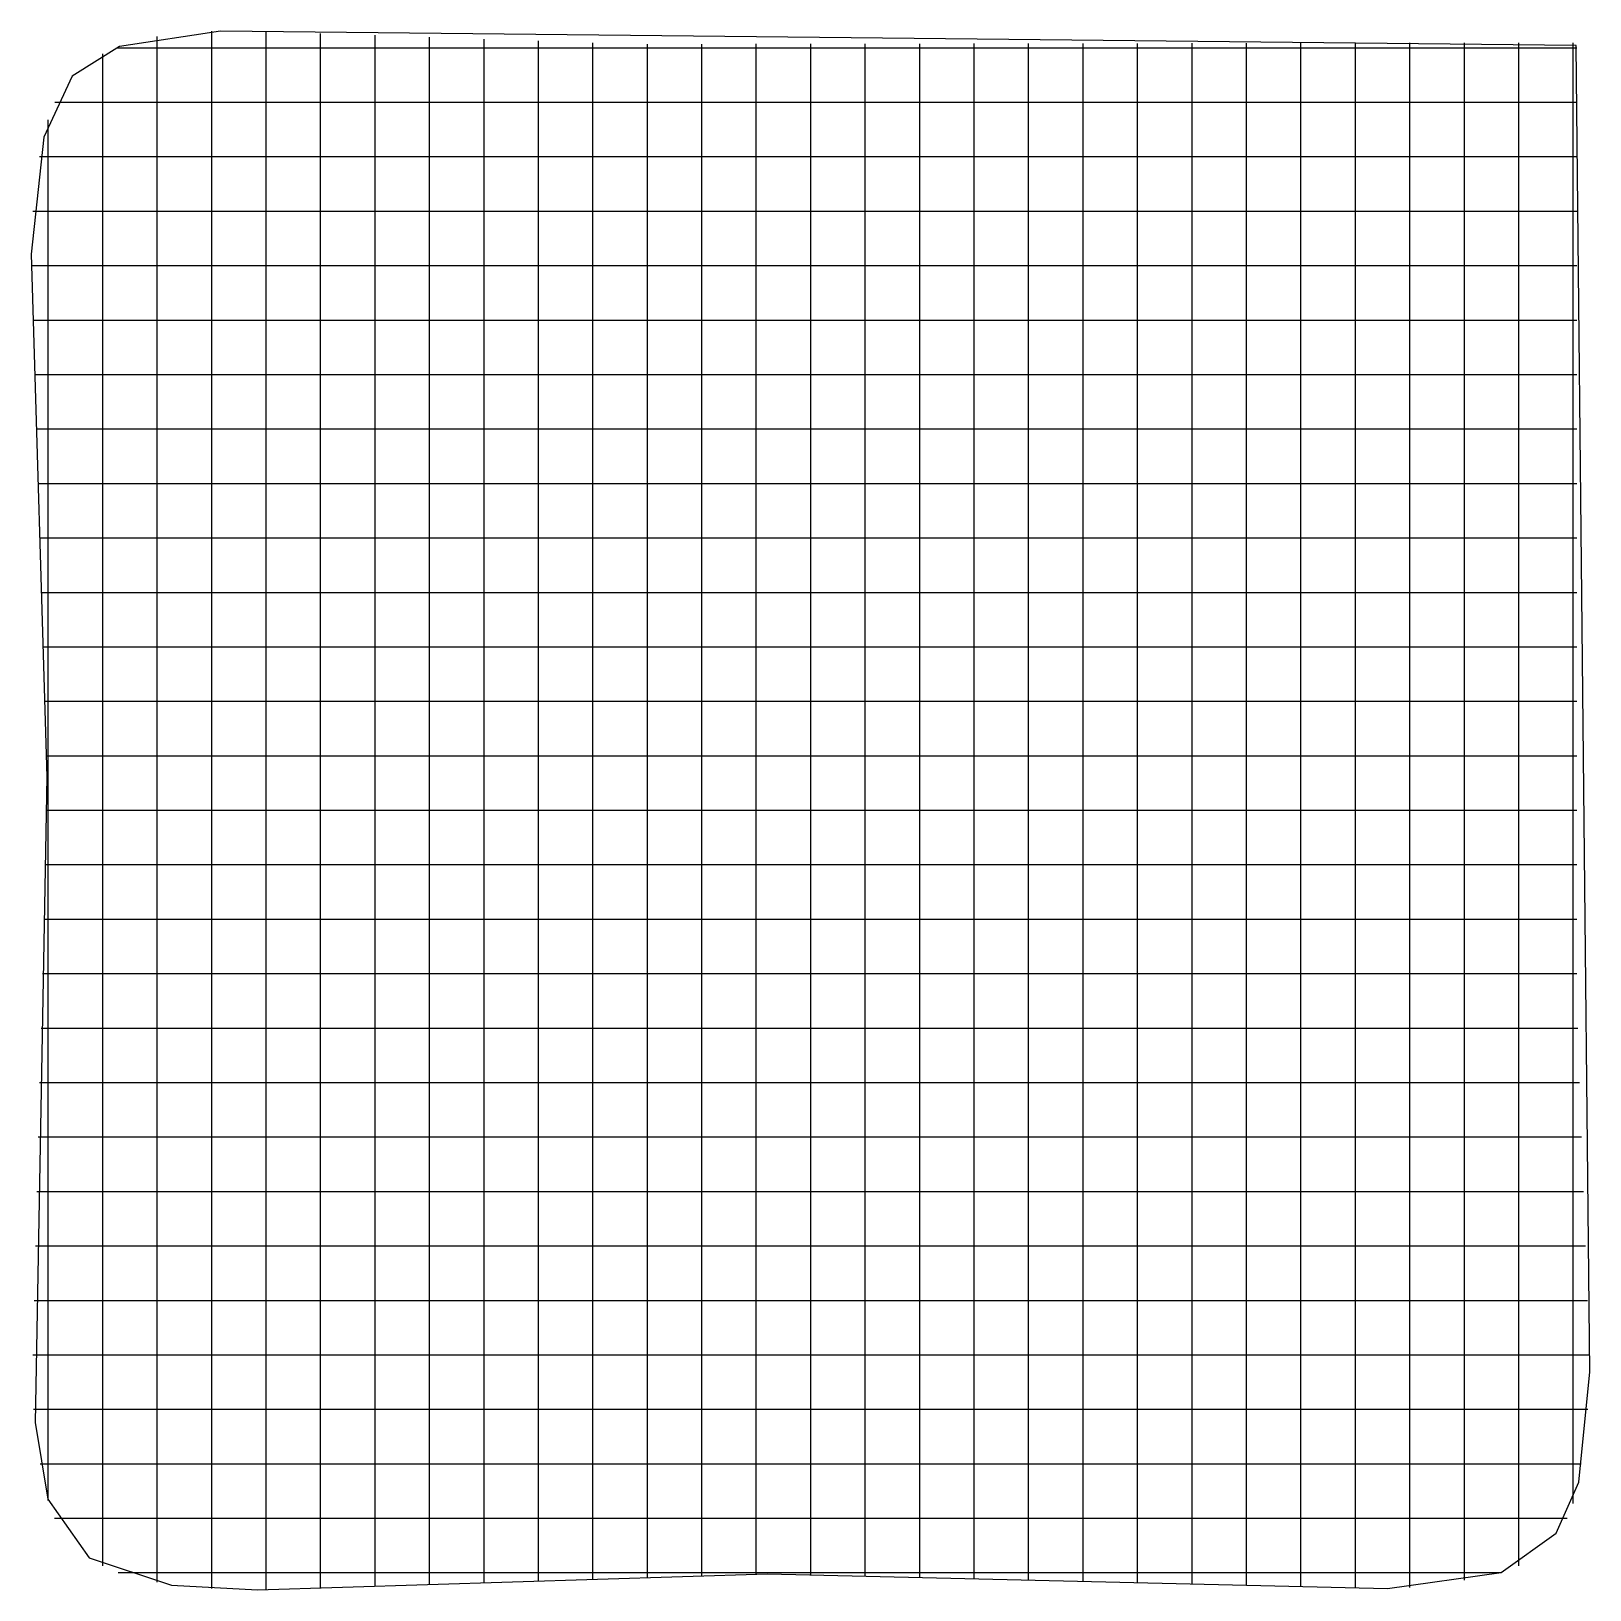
# Model space of a CAD drawing. Header units: metres. Extents: x 0.4 to 14.7, y 0.4 to 14.7.
import ezdxf

# ---------------------------------------------------------------- set-up
doc = ezdxf.new("R2010")
doc.units = ezdxf.units.M

msp = doc.modelspace()

# ---------------------------------------------------------------- linework, layer by layer
for p, q in [((2.093, 14.743), (2.093, 14.744)), ((2.093, 14.48), (2.093, 14.743)), ((2.593, 14.479), (2.593, 14.742)), ((1.593, 14.432), (1.593, 14.695)), ((3.093, 14.461), (3.093, 14.724)), ((3.593, 14.444), (3.593, 14.707)), ((4.093, 14.689), (4.093, 14.69)), ((4.093, 14.426), (4.093, 14.689)), ((4.593, 14.409), (4.593, 14.672)), ((5.093, 14.392), (5.093, 14.655)), ((5.593, 14.374), (5.593, 14.637)), ((6.093, 14.362), (6.093, 14.625)), ((6.593, 14.363), (6.593, 14.626)), ((7.093, 14.364), (7.093, 14.627)), ((7.593, 14.365), (7.593, 14.628)), ((8.093, 14.365), (8.093, 14.628)), ((8.593, 14.366), (8.593, 14.629)), ((9.093, 14.367), (9.093, 14.63)), ((9.593, 14.367), (9.593, 14.63)), ((10.093, 14.368), (10.093, 14.631)), ((10.593, 14.369), (10.593, 14.632)), ((11.093, 14.37), (11.093, 14.633)), ((11.593, 14.37), (11.593, 14.633)), ((12.093, 14.371), (12.093, 14.634)), ((12.593, 14.372), (12.593, 14.635)), ((13.093, 14.635), (13.093, 14.636)), ((13.093, 14.373), (13.093, 14.635)), ((13.593, 14.373), (13.593, 14.636)), ((14.093, 14.374), (14.093, 14.637)), ((14.593, 14.375), (14.593, 14.638)), ((1.093, 14.536), (1.093, 14.537)), ((1.093, 14.273), (1.093, 14.536)), ((1.221, 14.592), (1.484, 14.592)), ((1.221, 14.592), (1.484, 14.592)), ((1.484, 14.592), (1.546, 14.592)), ((1.546, 14.592), (1.583, 14.592)), ((1.583, 14.592), (2.899, 14.592)), ((2.093, 14.309), (2.093, 14.48)), ((2.593, 14.307), (2.593, 14.479)), ((2.899, 14.592), (3.083, 14.592)), ((3.083, 14.592), (3.346, 14.592)), ((3.093, 14.293), (3.093, 14.461)), ((3.346, 14.592), (3.383, 14.592)), ((3.383, 14.592), (4.699, 14.592)), ((4.699, 14.592), (4.883, 14.592)), ((4.883, 14.592), (5.146, 14.592)), ((5.146, 14.592), (5.183, 14.592)), ((5.183, 14.592), (5.927, 14.592)), ((5.927, 14.592), (6.19, 14.592)), ((6.19, 14.592), (6.374, 14.592)), ((6.374, 14.592), (7.69, 14.592)), ((7.69, 14.592), (7.727, 14.592)), ((7.727, 14.592), (7.99, 14.592)), ((7.99, 14.592), (8.174, 14.592)), ((8.174, 14.592), (9.49, 14.592)), ((9.49, 14.592), (9.527, 14.592)), ((9.527, 14.592), (9.79, 14.592)), ((9.79, 14.592), (9.974, 14.592)), ((9.974, 14.592), (11.29, 14.592)), ((11.29, 14.592), (11.327, 14.592)), ((11.327, 14.592), (11.59, 14.592)), ((11.59, 14.592), (11.774, 14.592)), ((11.774, 14.592), (13.09, 14.592)), ((13.09, 14.592), (13.127, 14.592)), ((13.127, 14.592), (13.39, 14.592)), ((13.39, 14.592), (13.574, 14.592)), ((13.574, 14.592), (14.589, 14.592)), ((14.589, 14.592), (14.626, 14.592)), ((1.593, 14.274), (1.593, 14.432)), ((3.593, 14.28), (3.593, 14.444)), ((4.093, 14.266), (4.093, 14.426)), ((4.593, 14.253), (4.593, 14.409)), ((5.093, 14.24), (5.093, 14.392)), ((5.593, 14.226), (5.593, 14.374)), ((6.093, 14.217), (6.093, 14.362)), ((6.593, 14.22), (6.593, 14.363)), ((7.093, 14.223), (7.093, 14.364)), ((7.593, 14.223), (7.593, 14.365)), ((8.093, 14.222), (8.093, 14.365)), ((8.593, 14.221), (8.593, 14.366)), ((9.093, 14.221), (9.093, 14.367)), ((9.593, 14.219), (9.593, 14.367)), ((10.093, 14.219), (10.093, 14.368)), ((10.593, 14.218), (10.593, 14.369)), ((11.093, 14.218), (11.093, 14.37)), ((11.593, 14.216), (11.593, 14.37)), ((12.093, 14.215), (12.093, 14.371)), ((12.593, 14.215), (12.593, 14.372)), ((13.093, 14.216), (13.093, 14.373)), ((13.593, 14.224), (13.593, 14.373)), ((14.093, 14.241), (14.093, 14.374)), ((14.593, 14.312), (14.593, 14.375)), ((14.593, 14.275), (14.593, 14.312)), ((1.093, 14.152), (1.093, 14.273)), ((1.593, 12.957), (1.593, 14.274)), ((2.093, 12.992), (2.093, 14.309)), ((2.593, 12.99), (2.593, 14.307)), ((3.093, 12.977), (3.093, 14.293)), ((3.593, 12.964), (3.593, 14.28)), ((4.093, 12.95), (4.093, 14.266)), ((4.593, 12.937), (4.593, 14.253)), ((5.093, 12.924), (5.093, 14.24)), ((5.593, 12.91), (5.593, 14.226)), ((6.093, 12.901), (6.093, 14.217)), ((6.593, 12.904), (6.593, 14.22)), ((7.093, 12.907), (7.093, 14.223)), ((7.593, 12.906), (7.593, 14.223)), ((8.093, 12.906), (8.093, 14.222)), ((8.593, 12.905), (8.593, 14.221)), ((9.093, 12.905), (9.093, 14.221)), ((9.593, 12.903), (9.593, 14.219)), ((10.093, 12.903), (10.093, 14.219)), ((10.593, 12.902), (10.593, 14.218)), ((11.093, 12.901), (11.093, 14.218)), ((11.593, 12.9), (11.593, 14.216)), ((12.093, 12.899), (12.093, 14.215)), ((12.593, 12.899), (12.593, 14.215)), ((13.093, 12.899), (13.093, 14.216)), ((13.593, 12.908), (13.593, 14.224)), ((14.093, 12.925), (14.093, 14.241)), ((14.593, 12.959), (14.593, 14.275)), ((0.654, 14.092), (0.917, 14.092)), ((0.654, 14.092), (0.917, 14.092)), ((0.917, 14.092), (1.049, 14.092)), ((1.049, 14.092), (2.365, 14.092)), ((1.093, 12.836), (1.093, 14.152)), ((2.365, 14.092), (2.402, 14.092)), ((2.402, 14.092), (2.665, 14.092)), ((2.665, 14.092), (2.849, 14.092)), ((2.849, 14.092), (4.165, 14.092)), ((4.165, 14.092), (4.202, 14.092)), ((4.202, 14.092), (4.465, 14.092)), ((4.465, 14.092), (4.649, 14.092)), ((4.649, 14.092), (5.965, 14.092)), ((5.965, 14.092), (6.002, 14.092)), ((6.002, 14.092), (6.265, 14.092)), ((6.265, 14.092), (6.449, 14.092)), ((6.449, 14.092), (7.765, 14.092)), ((7.765, 14.092), (7.802, 14.092)), ((7.802, 14.092), (8.065, 14.092)), ((8.065, 14.092), (8.249, 14.092)), ((8.249, 14.092), (9.565, 14.092)), ((9.565, 14.092), (9.602, 14.092)), ((9.602, 14.092), (9.865, 14.092)), ((9.865, 14.092), (10.049, 14.092)), ((10.049, 14.092), (11.365, 14.092)), ((11.365, 14.092), (11.402, 14.092)), ((11.402, 14.092), (11.665, 14.092)), ((11.665, 14.092), (11.849, 14.092)), ((11.849, 14.092), (13.165, 14.092)), ((13.165, 14.092), (13.202, 14.092)), ((13.202, 14.092), (13.465, 14.092)), ((13.465, 14.092), (13.649, 14.092)), ((13.649, 14.092), (14.589, 14.092)), ((14.589, 14.092), (14.626, 14.092)), ((0.593, 13.92), (0.593, 13.929)), ((0.593, 13.657), (0.593, 13.92)), ((0.593, 13.473), (0.593, 13.657)), ((0.511, 13.592), (0.774, 13.592)), ((0.511, 13.592), (0.774, 13.592)), ((0.593, 12.157), (0.593, 13.473)), ((0.774, 13.592), (0.923, 13.592)), ((0.923, 13.592), (2.239, 13.592)), ((2.239, 13.592), (2.276, 13.592)), ((2.276, 13.592), (2.539, 13.592)), ((2.539, 13.592), (2.723, 13.592)), ((2.723, 13.592), (4.039, 13.592)), ((4.039, 13.592), (4.076, 13.592)), ((4.076, 13.592), (4.339, 13.592)), ((4.339, 13.592), (4.523, 13.592)), ((4.523, 13.592), (5.839, 13.592)), ((5.839, 13.592), (5.876, 13.592)), ((5.876, 13.592), (6.139, 13.592)), ((6.139, 13.592), (6.323, 13.592)), ((6.323, 13.592), (7.639, 13.592)), ((7.639, 13.592), (7.676, 13.592)), ((7.676, 13.592), (7.939, 13.592)), ((7.939, 13.592), (8.123, 13.592)), ((8.123, 13.592), (9.439, 13.592)), ((9.439, 13.592), (9.476, 13.592)), ((9.476, 13.592), (9.739, 13.592)), ((9.739, 13.592), (9.923, 13.592)), ((9.923, 13.592), (11.239, 13.592)), ((11.239, 13.592), (11.276, 13.592)), ((11.276, 13.592), (11.539, 13.592)), ((11.539, 13.592), (11.723, 13.592)), ((11.723, 13.592), (13.039, 13.592)), ((13.039, 13.592), (13.076, 13.592)), ((13.076, 13.592), (13.339, 13.592)), ((13.339, 13.592), (13.523, 13.592)), ((13.523, 13.592), (14.589, 13.592)), ((14.589, 13.592), (14.626, 13.592)), ((0.451, 13.092), (0.714, 13.092)), ((0.451, 13.092), (0.714, 13.092)), ((0.714, 13.092), (0.871, 13.092)), ((0.871, 13.092), (2.187, 13.092)), ((2.187, 13.092), (2.223, 13.092)), ((2.223, 13.092), (2.487, 13.092)), ((2.487, 13.092), (2.671, 13.092)), ((2.671, 13.092), (3.987, 13.092)), ((3.987, 13.092), (4.023, 13.092)), ((4.023, 13.092), (4.287, 13.092)), ((4.287, 13.092), (4.471, 13.092)), ((4.471, 13.092), (5.787, 13.092)), ((5.787, 13.092), (5.823, 13.092)), ((5.823, 13.092), (6.087, 13.092)), ((6.087, 13.092), (6.271, 13.092)), ((6.271, 13.092), (7.587, 13.092)), ((7.587, 13.092), (7.623, 13.092)), ((7.623, 13.092), (7.887, 13.092)), ((7.887, 13.092), (8.071, 13.092)), ((8.071, 13.092), (9.387, 13.092)), ((9.387, 13.092), (9.423, 13.092)), ((9.423, 13.092), (9.687, 13.092)), ((9.687, 13.092), (9.871, 13.092)), ((9.871, 13.092), (11.187, 13.092)), ((11.187, 13.092), (11.223, 13.092)), ((11.223, 13.092), (11.487, 13.092)), ((11.487, 13.092), (11.671, 13.092)), ((11.671, 13.092), (12.987, 13.092)), ((12.987, 13.092), (13.023, 13.092)), ((13.023, 13.092), (13.287, 13.092)), ((13.287, 13.092), (13.471, 13.092)), ((13.471, 13.092), (14.589, 13.092)), ((14.589, 13.092), (14.626, 13.092)), ((1.593, 12.921), (1.593, 12.957)), ((1.593, 12.657), (1.593, 12.921)), ((2.093, 12.956), (2.093, 12.992)), ((2.093, 12.693), (2.093, 12.956)), ((2.593, 12.953), (2.593, 12.99)), ((2.593, 12.69), (2.593, 12.953)), ((3.093, 12.94), (3.093, 12.977)), ((3.093, 12.677), (3.093, 12.94)), ((3.593, 12.927), (3.593, 12.964)), ((3.593, 12.664), (3.593, 12.927)), ((4.093, 12.913), (4.093, 12.95)), ((4.093, 12.65), (4.093, 12.913)), ((4.593, 12.9), (4.593, 12.937)), ((4.593, 12.637), (4.593, 12.9)), ((5.093, 12.887), (5.093, 12.924)), ((5.093, 12.624), (5.093, 12.887)), ((5.593, 12.873), (5.593, 12.91)), ((6.093, 12.865), (6.093, 12.901)), ((6.593, 12.867), (6.593, 12.904)), ((7.093, 12.87), (7.093, 12.907)), ((7.593, 12.87), (7.593, 12.906)), ((8.093, 12.869), (8.093, 12.906)), ((8.593, 12.868), (8.593, 12.905)), ((9.093, 12.868), (9.093, 12.905)), ((9.593, 12.866), (9.593, 12.903)), ((10.093, 12.866), (10.093, 12.903)), ((10.593, 12.865), (10.593, 12.902)), ((11.093, 12.864), (11.093, 12.901)), ((11.593, 12.863), (11.593, 12.9)), ((12.093, 12.863), (12.093, 12.899)), ((12.593, 12.862), (12.593, 12.899)), ((13.093, 12.862), (13.093, 12.899)), ((13.593, 12.871), (13.593, 12.908)), ((14.093, 12.888), (14.093, 12.925)), ((14.093, 12.625), (14.093, 12.888)), ((14.593, 12.775), (14.593, 12.959)), ((1.093, 12.799), (1.093, 12.836)), ((1.093, 12.536), (1.093, 12.799)), ((5.593, 12.61), (5.593, 12.873)), ((6.093, 12.601), (6.093, 12.865)), ((6.593, 12.604), (6.593, 12.867)), ((7.093, 12.607), (7.093, 12.87)), ((7.593, 12.607), (7.593, 12.87)), ((8.093, 12.606), (8.093, 12.869)), ((8.593, 12.605), (8.593, 12.868)), ((9.093, 12.605), (9.093, 12.868)), ((9.593, 12.603), (9.593, 12.866)), ((10.093, 12.603), (10.093, 12.866)), ((10.593, 12.602), (10.593, 12.865)), ((11.093, 12.601), (11.093, 12.864)), ((11.593, 12.6), (11.593, 12.863)), ((12.093, 12.599), (12.093, 12.863)), ((12.593, 12.599), (12.593, 12.862)), ((13.093, 12.6), (13.093, 12.862)), ((13.593, 12.608), (13.593, 12.871)), ((14.593, 12.512), (14.593, 12.775)), ((1.593, 12.474), (1.593, 12.657)), ((2.093, 12.509), (2.093, 12.693)), ((2.593, 12.507), (2.593, 12.69)), ((3.093, 12.493), (3.093, 12.677)), ((3.593, 12.48), (3.593, 12.664)), ((4.093, 12.466), (4.093, 12.65)), ((4.593, 12.453), (4.593, 12.637)), ((5.093, 12.44), (5.093, 12.624)), ((5.593, 12.426), (5.593, 12.61)), ((6.093, 12.417), (6.093, 12.601)), ((6.593, 12.42), (6.593, 12.604)), ((7.093, 12.423), (7.093, 12.607)), ((7.593, 12.423), (7.593, 12.607)), ((8.093, 12.422), (8.093, 12.606)), ((8.593, 12.421), (8.593, 12.605)), ((9.093, 12.421), (9.093, 12.605)), ((9.593, 12.419), (9.593, 12.603)), ((10.093, 12.419), (10.093, 12.603)), ((10.593, 12.418), (10.593, 12.602)), ((11.093, 12.418), (11.093, 12.601)), ((11.593, 12.416), (11.593, 12.6)), ((12.093, 12.415), (12.093, 12.599)), ((12.593, 12.415), (12.593, 12.599)), ((13.093, 12.416), (13.093, 12.6)), ((13.593, 12.424), (13.593, 12.608)), ((14.093, 12.441), (14.093, 12.625)), ((0.438, 12.592), (0.701, 12.592)), ((0.438, 12.592), (0.701, 12.592)), ((0.701, 12.592), (0.859, 12.592)), ((0.859, 12.592), (2.175, 12.592)), ((1.093, 12.352), (1.093, 12.536)), ((1.593, 11.157), (1.593, 12.474)), ((2.093, 11.192), (2.093, 12.509)), ((2.175, 12.592), (2.212, 12.592)), ((2.212, 12.592), (2.475, 12.592)), ((2.475, 12.592), (2.659, 12.592)), ((2.593, 11.19), (2.593, 12.507)), ((2.659, 12.592), (3.975, 12.592)), ((3.093, 11.177), (3.093, 12.493)), ((3.593, 11.164), (3.593, 12.48)), ((3.975, 12.592), (4.012, 12.592)), ((4.012, 12.592), (4.275, 12.592)), ((4.093, 11.15), (4.093, 12.466)), ((4.275, 12.592), (4.459, 12.592)), ((4.459, 12.592), (5.775, 12.592)), ((4.593, 11.137), (4.593, 12.453)), ((5.775, 12.592), (5.812, 12.592)), ((5.812, 12.592), (6.075, 12.592)), ((6.075, 12.592), (6.259, 12.592)), ((6.259, 12.592), (7.575, 12.592)), ((7.575, 12.592), (7.612, 12.592)), ((7.612, 12.592), (7.875, 12.592)), ((7.875, 12.592), (8.059, 12.592)), ((8.059, 12.592), (9.375, 12.592)), ((9.375, 12.592), (9.412, 12.592)), ((9.412, 12.592), (9.675, 12.592)), ((9.675, 12.592), (9.859, 12.592)), ((9.859, 12.592), (11.175, 12.592)), ((11.175, 12.592), (11.212, 12.592)), ((11.212, 12.592), (11.475, 12.592)), ((11.475, 12.592), (11.659, 12.592)), ((11.659, 12.592), (12.975, 12.592)), ((12.975, 12.592), (13.012, 12.592)), ((13.012, 12.592), (13.275, 12.592)), ((13.275, 12.592), (13.459, 12.592)), ((13.459, 12.592), (14.589, 12.592)), ((14.589, 12.592), (14.626, 12.592)), ((14.593, 12.475), (14.593, 12.512)), ((14.593, 11.159), (14.593, 12.475)), ((1.093, 11.036), (1.093, 12.352)), ((5.093, 11.124), (5.093, 12.44)), ((5.593, 11.11), (5.593, 12.426)), ((6.093, 11.101), (6.093, 12.417)), ((6.593, 11.104), (6.593, 12.42)), ((7.093, 11.107), (7.093, 12.423)), ((7.593, 11.106), (7.593, 12.423)), ((8.093, 11.106), (8.093, 12.422)), ((8.593, 11.105), (8.593, 12.421)), ((9.093, 11.105), (9.093, 12.421)), ((9.593, 11.103), (9.593, 12.419)), ((10.093, 11.103), (10.093, 12.419)), ((10.593, 11.102), (10.593, 12.418)), ((11.093, 11.101), (11.093, 12.418)), ((11.593, 11.1), (11.593, 12.416)), ((12.093, 11.099), (12.093, 12.415)), ((12.593, 11.099), (12.593, 12.415)), ((13.093, 11.099), (13.093, 12.416)), ((13.593, 11.108), (13.593, 12.424)), ((14.093, 11.125), (14.093, 12.441)), ((0.453, 12.092), (0.716, 12.092)), ((0.453, 12.092), (0.716, 12.092)), ((0.593, 12.12), (0.593, 12.157)), ((0.593, 11.857), (0.593, 12.12)), ((0.716, 12.092), (0.872, 12.092)), ((0.872, 12.092), (2.188, 12.092)), ((2.188, 12.092), (2.225, 12.092)), ((2.225, 12.092), (2.488, 12.092)), ((2.488, 12.092), (2.672, 12.092)), ((2.672, 12.092), (3.988, 12.092)), ((3.988, 12.092), (4.025, 12.092)), ((4.025, 12.092), (4.288, 12.092)), ((4.288, 12.092), (4.472, 12.092)), ((4.472, 12.092), (5.788, 12.092)), ((5.788, 12.092), (5.825, 12.092)), ((5.825, 12.092), (6.088, 12.092)), ((6.088, 12.092), (6.272, 12.092)), ((6.272, 12.092), (7.588, 12.092)), ((7.588, 12.092), (7.625, 12.092)), ((7.625, 12.092), (7.888, 12.092)), ((7.888, 12.092), (8.072, 12.092)), ((8.072, 12.092), (9.388, 12.092)), ((9.388, 12.092), (9.425, 12.092)), ((9.425, 12.092), (9.688, 12.092)), ((9.688, 12.092), (9.872, 12.092)), ((9.872, 12.092), (11.188, 12.092)), ((11.188, 12.092), (11.225, 12.092)), ((11.225, 12.092), (11.488, 12.092)), ((11.488, 12.092), (11.672, 12.092)), ((11.672, 12.092), (12.988, 12.092)), ((12.988, 12.092), (13.025, 12.092)), ((13.025, 12.092), (13.288, 12.092)), ((13.288, 12.092), (13.472, 12.092)), ((13.472, 12.092), (14.589, 12.092)), ((14.589, 12.092), (14.626, 12.092)), ((0.593, 11.673), (0.593, 11.857)), ((0.468, 11.592), (0.731, 11.592)), ((0.468, 11.592), (0.731, 11.592)), ((0.593, 10.357), (0.593, 11.673)), ((0.731, 11.592), (0.885, 11.592)), ((0.885, 11.592), (2.202, 11.592)), ((2.202, 11.592), (2.238, 11.592)), ((2.238, 11.592), (2.502, 11.592)), ((2.502, 11.592), (2.685, 11.592)), ((2.685, 11.592), (4.002, 11.592)), ((4.002, 11.592), (4.038, 11.592)), ((4.038, 11.592), (4.302, 11.592)), ((4.302, 11.592), (4.485, 11.592)), ((4.485, 11.592), (5.802, 11.592)), ((5.802, 11.592), (5.838, 11.592)), ((5.838, 11.592), (6.102, 11.592)), ((6.102, 11.592), (6.285, 11.592)), ((6.285, 11.592), (7.602, 11.592)), ((7.602, 11.592), (7.638, 11.592)), ((7.638, 11.592), (7.902, 11.592)), ((7.902, 11.592), (8.085, 11.592)), ((8.085, 11.592), (9.402, 11.592)), ((9.402, 11.592), (9.438, 11.592)), ((9.438, 11.592), (9.702, 11.592)), ((9.702, 11.592), (9.885, 11.592)), ((9.885, 11.592), (11.202, 11.592)), ((11.202, 11.592), (11.238, 11.592)), ((11.238, 11.592), (11.502, 11.592)), ((11.502, 11.592), (11.685, 11.592)), ((11.685, 11.592), (13.002, 11.592)), ((13.002, 11.592), (13.038, 11.592)), ((13.038, 11.592), (13.302, 11.592)), ((13.302, 11.592), (13.485, 11.592)), ((13.485, 11.592), (14.589, 11.592)), ((14.589, 11.592), (14.626, 11.592)), ((2.093, 11.156), (2.093, 11.192)), ((2.593, 11.153), (2.593, 11.19)), ((3.093, 11.14), (3.093, 11.177)), ((3.593, 11.127), (3.593, 11.164)), ((0.484, 11.092), (0.747, 11.092)), ((0.484, 11.092), (0.747, 11.092)), ((0.747, 11.092), (0.899, 11.092)), ((0.899, 11.092), (2.216, 11.092)), ((1.093, 10.999), (1.093, 11.036)), ((1.593, 11.121), (1.593, 11.157)), ((1.593, 10.857), (1.593, 11.121)), ((2.093, 10.893), (2.093, 11.156)), ((2.216, 11.092), (2.252, 11.092)), ((2.252, 11.092), (2.516, 11.092)), ((2.516, 11.092), (2.699, 11.092)), ((2.593, 10.89), (2.593, 11.153)), ((2.699, 11.092), (4.016, 11.092)), ((3.093, 10.877), (3.093, 11.14)), ((3.593, 10.864), (3.593, 11.127)), ((4.016, 11.092), (4.052, 11.092)), ((4.052, 11.092), (4.316, 11.092)), ((4.093, 11.113), (4.093, 11.15)), ((4.093, 10.85), (4.093, 11.113)), ((4.316, 11.092), (4.499, 11.092)), ((4.499, 11.092), (5.816, 11.092)), ((4.593, 11.1), (4.593, 11.137)), ((4.593, 10.837), (4.593, 11.1)), ((5.093, 11.087), (5.093, 11.124)), ((5.093, 10.824), (5.093, 11.087)), ((5.593, 11.073), (5.593, 11.11)), ((5.593, 10.81), (5.593, 11.073)), ((5.816, 11.092), (5.852, 11.092)), ((5.852, 11.092), (6.116, 11.092)), ((6.093, 11.065), (6.093, 11.101)), ((6.093, 10.801), (6.093, 11.065)), ((6.116, 11.092), (6.299, 11.092)), ((6.299, 11.092), (7.616, 11.092)), ((6.593, 11.067), (6.593, 11.104)), ((6.593, 10.804), (6.593, 11.067)), ((7.093, 11.07), (7.093, 11.107)), ((7.093, 10.807), (7.093, 11.07)), ((7.593, 11.07), (7.593, 11.106)), ((7.593, 10.807), (7.593, 11.07)), ((7.616, 11.092), (7.652, 11.092)), ((7.652, 11.092), (7.916, 11.092)), ((7.916, 11.092), (8.099, 11.092)), ((8.093, 11.069), (8.093, 11.106)), ((8.093, 10.806), (8.093, 11.069)), ((8.099, 11.092), (9.416, 11.092)), ((8.593, 11.068), (8.593, 11.105)), ((8.593, 10.805), (8.593, 11.068)), ((9.093, 11.068), (9.093, 11.105)), ((9.093, 10.805), (9.093, 11.068)), ((9.416, 11.092), (9.452, 11.092)), ((9.452, 11.092), (9.716, 11.092)), ((9.593, 11.066), (9.593, 11.103)), ((9.593, 10.803), (9.593, 11.066)), ((9.716, 11.092), (9.899, 11.092)), ((9.899, 11.092), (11.216, 11.092)), ((10.093, 11.066), (10.093, 11.103)), ((10.093, 10.803), (10.093, 11.066)), ((10.593, 11.065), (10.593, 11.102)), ((10.593, 10.802), (10.593, 11.065)), ((11.093, 11.064), (11.093, 11.101)), ((11.093, 10.801), (11.093, 11.064)), ((11.216, 11.092), (11.252, 11.092)), ((11.252, 11.092), (11.516, 11.092)), ((11.516, 11.092), (11.699, 11.092)), ((11.593, 11.063), (11.593, 11.1)), ((11.593, 10.8), (11.593, 11.063)), ((11.699, 11.092), (13.016, 11.092)), ((12.093, 11.063), (12.093, 11.099)), ((12.093, 10.799), (12.093, 11.063)), ((12.593, 11.062), (12.593, 11.099)), ((12.593, 10.799), (12.593, 11.062)), ((13.016, 11.092), (13.052, 11.092)), ((13.052, 11.092), (13.316, 11.092)), ((13.093, 11.062), (13.093, 11.099)), ((13.093, 10.8), (13.093, 11.062)), ((13.316, 11.092), (13.499, 11.092)), ((13.499, 11.092), (14.589, 11.092)), ((13.593, 11.071), (13.593, 11.108)), ((13.593, 10.808), (13.593, 11.071)), ((14.093, 11.088), (14.093, 11.125)), ((14.093, 10.825), (14.093, 11.088)), ((14.589, 11.092), (14.626, 11.092)), ((14.593, 10.975), (14.593, 11.159)), ((1.093, 10.736), (1.093, 10.999)), ((2.093, 10.709), (2.093, 10.893)), ((2.593, 10.707), (2.593, 10.89)), ((3.093, 10.693), (3.093, 10.877)), ((14.593, 10.712), (14.593, 10.975)), ((1.093, 10.552), (1.093, 10.736)), ((1.593, 10.674), (1.593, 10.857)), ((3.593, 10.68), (3.593, 10.864)), ((4.093, 10.666), (4.093, 10.85)), ((4.593, 10.653), (4.593, 10.837)), ((5.093, 10.64), (5.093, 10.824)), ((5.593, 10.626), (5.593, 10.81)), ((6.093, 10.617), (6.093, 10.801)), ((6.593, 10.62), (6.593, 10.804)), ((7.093, 10.623), (7.093, 10.807)), ((7.593, 10.623), (7.593, 10.807)), ((8.093, 10.622), (8.093, 10.806)), ((8.593, 10.621), (8.593, 10.805)), ((9.093, 10.621), (9.093, 10.805)), ((9.593, 10.619), (9.593, 10.803)), ((10.093, 10.619), (10.093, 10.803)), ((10.593, 10.618), (10.593, 10.802)), ((11.093, 10.618), (11.093, 10.801)), ((11.593, 10.616), (11.593, 10.8)), ((12.093, 10.615), (12.093, 10.799)), ((12.593, 10.615), (12.593, 10.799)), ((13.093, 10.616), (13.093, 10.8)), ((13.593, 10.624), (13.593, 10.808)), ((14.093, 10.641), (14.093, 10.825)), ((0.499, 10.592), (0.762, 10.592)), ((0.499, 10.592), (0.762, 10.592)), ((0.762, 10.592), (0.913, 10.592)), ((0.913, 10.592), (2.229, 10.592)), ((1.593, 9.357), (1.593, 10.674)), ((2.093, 9.392), (2.093, 10.709)), ((2.229, 10.592), (2.266, 10.592)), ((2.266, 10.592), (2.529, 10.592)), ((2.529, 10.592), (2.713, 10.592)), ((2.593, 9.39), (2.593, 10.707)), ((2.713, 10.592), (4.029, 10.592)), ((3.093, 9.377), (3.093, 10.693)), ((3.593, 9.364), (3.593, 10.68)), ((4.029, 10.592), (4.066, 10.592)), ((4.066, 10.592), (4.329, 10.592)), ((4.093, 9.35), (4.093, 10.666)), ((4.329, 10.592), (4.513, 10.592)), ((4.513, 10.592), (5.829, 10.592)), ((4.593, 9.337), (4.593, 10.653)), ((5.093, 9.324), (5.093, 10.64)), ((5.593, 9.31), (5.593, 10.626)), ((5.829, 10.592), (5.866, 10.592)), ((5.866, 10.592), (6.129, 10.592)), ((6.093, 9.301), (6.093, 10.617)), ((6.129, 10.592), (6.313, 10.592)), ((6.313, 10.592), (7.629, 10.592)), ((6.593, 9.304), (6.593, 10.62)), ((7.093, 9.307), (7.093, 10.623)), ((7.593, 9.306), (7.593, 10.623)), ((7.629, 10.592), (7.666, 10.592)), ((7.666, 10.592), (7.929, 10.592)), ((7.929, 10.592), (8.113, 10.592)), ((8.093, 9.306), (8.093, 10.622)), ((8.113, 10.592), (9.429, 10.592)), ((8.593, 9.305), (8.593, 10.621)), ((9.093, 9.305), (9.093, 10.621)), ((9.429, 10.592), (9.466, 10.592)), ((9.466, 10.592), (9.729, 10.592)), ((9.593, 9.303), (9.593, 10.619)), ((9.729, 10.592), (9.913, 10.592)), ((9.913, 10.592), (11.229, 10.592)), ((10.093, 9.303), (10.093, 10.619)), ((10.593, 9.302), (10.593, 10.618)), ((11.093, 9.301), (11.093, 10.618)), ((11.229, 10.592), (11.266, 10.592)), ((11.266, 10.592), (11.529, 10.592)), ((11.529, 10.592), (11.713, 10.592)), ((11.593, 9.3), (11.593, 10.616)), ((11.713, 10.592), (13.029, 10.592)), ((12.093, 9.299), (12.093, 10.615)), ((12.593, 9.299), (12.593, 10.615)), ((13.029, 10.592), (13.066, 10.592)), ((13.066, 10.592), (13.329, 10.592)), ((13.093, 9.299), (13.093, 10.616)), ((13.329, 10.592), (13.513, 10.592)), ((13.513, 10.592), (14.589, 10.592)), ((13.593, 9.308), (13.593, 10.624)), ((14.093, 9.325), (14.093, 10.641)), ((14.589, 10.592), (14.626, 10.592)), ((14.593, 10.675), (14.593, 10.712)), ((14.593, 9.359), (14.593, 10.675)), ((1.093, 9.236), (1.093, 10.552)), ((0.593, 10.32), (0.593, 10.357)), ((0.593, 10.057), (0.593, 10.32)), ((0.514, 10.092), (0.777, 10.092)), ((0.514, 10.092), (0.777, 10.092)), ((0.593, 9.873), (0.593, 10.057)), ((0.777, 10.092), (0.926, 10.092)), ((0.926, 10.092), (2.242, 10.092)), ((2.242, 10.092), (2.279, 10.092)), ((2.279, 10.092), (2.542, 10.092)), ((2.542, 10.092), (2.726, 10.092)), ((2.726, 10.092), (4.042, 10.092)), ((4.042, 10.092), (4.079, 10.092)), ((4.079, 10.092), (4.342, 10.092)), ((4.342, 10.092), (4.526, 10.092)), ((4.526, 10.092), (5.842, 10.092)), ((5.842, 10.092), (5.879, 10.092)), ((5.879, 10.092), (6.142, 10.092)), ((6.142, 10.092), (6.326, 10.092)), ((6.326, 10.092), (7.642, 10.092)), ((7.642, 10.092), (7.679, 10.092)), ((7.679, 10.092), (7.942, 10.092)), ((7.942, 10.092), (8.126, 10.092)), ((8.126, 10.092), (9.442, 10.092)), ((9.442, 10.092), (9.479, 10.092)), ((9.479, 10.092), (9.742, 10.092)), ((9.742, 10.092), (9.926, 10.092)), ((9.926, 10.092), (11.242, 10.092)), ((11.242, 10.092), (11.279, 10.092)), ((11.279, 10.092), (11.542, 10.092)), ((11.542, 10.092), (11.726, 10.092)), ((11.726, 10.092), (13.042, 10.092)), ((13.042, 10.092), (13.079, 10.092)), ((13.079, 10.092), (13.342, 10.092)), ((13.342, 10.092), (13.526, 10.092)), ((13.526, 10.092), (14.589, 10.092)), ((14.589, 10.092), (14.626, 10.092)), ((0.593, 8.557), (0.593, 9.873)), ((0.529, 9.592), (0.792, 9.592)), ((0.529, 9.592), (0.792, 9.592)), ((0.792, 9.592), (0.939, 9.592)), ((0.939, 9.592), (2.256, 9.592)), ((2.256, 9.592), (2.293, 9.592)), ((2.293, 9.592), (2.555, 9.592)), ((2.555, 9.592), (2.739, 9.592)), ((2.739, 9.592), (4.056, 9.592)), ((4.056, 9.592), (4.093, 9.592)), ((4.093, 9.592), (4.355, 9.592)), ((4.355, 9.592), (4.539, 9.592)), ((4.539, 9.592), (5.856, 9.592)), ((5.856, 9.592), (5.893, 9.592)), ((5.893, 9.592), (6.155, 9.592)), ((6.155, 9.592), (6.339, 9.592)), ((6.339, 9.592), (7.656, 9.592)), ((7.656, 9.592), (7.693, 9.592)), ((7.693, 9.592), (7.955, 9.592)), ((7.955, 9.592), (8.139, 9.592)), ((8.139, 9.592), (9.456, 9.592)), ((9.456, 9.592), (9.493, 9.592)), ((9.493, 9.592), (9.755, 9.592)), ((9.755, 9.592), (9.939, 9.592)), ((9.939, 9.592), (11.256, 9.592)), ((11.256, 9.592), (11.293, 9.592)), ((11.293, 9.592), (11.555, 9.592)), ((11.555, 9.592), (11.739, 9.592)), ((11.739, 9.592), (13.056, 9.592)), ((13.056, 9.592), (13.093, 9.592)), ((13.093, 9.592), (13.355, 9.592)), ((13.355, 9.592), (13.539, 9.592)), ((13.539, 9.592), (14.589, 9.592)), ((14.589, 9.592), (14.626, 9.592)), ((1.593, 9.321), (1.593, 9.357)), ((1.593, 9.057), (1.593, 9.321)), ((2.093, 9.356), (2.093, 9.392)), ((2.093, 9.093), (2.093, 9.356)), ((2.593, 9.353), (2.593, 9.39)), ((2.593, 9.09), (2.593, 9.353)), ((3.093, 9.34), (3.093, 9.377)), ((3.093, 9.077), (3.093, 9.34)), ((3.593, 9.327), (3.593, 9.364)), ((3.593, 9.064), (3.593, 9.327)), ((4.093, 9.313), (4.093, 9.35)), ((4.093, 9.05), (4.093, 9.313)), ((4.593, 9.3), (4.593, 9.337)), ((5.093, 9.287), (5.093, 9.324)), ((5.593, 9.273), (5.593, 9.31)), ((6.093, 9.265), (6.093, 9.301)), ((6.593, 9.267), (6.593, 9.304)), ((7.093, 9.27), (7.093, 9.307)), ((7.593, 9.27), (7.593, 9.306)), ((8.093, 9.269), (8.093, 9.306)), ((8.593, 9.268), (8.593, 9.305)), ((9.093, 9.268), (9.093, 9.305)), ((9.593, 9.266), (9.593, 9.303)), ((10.093, 9.266), (10.093, 9.303)), ((10.593, 9.265), (10.593, 9.302)), ((13.593, 9.271), (13.593, 9.308)), ((14.093, 9.288), (14.093, 9.325)), ((14.593, 9.175), (14.593, 9.359)), ((1.093, 9.199), (1.093, 9.236)), ((1.093, 8.936), (1.093, 9.199)), ((4.593, 9.037), (4.593, 9.3)), ((5.093, 9.024), (5.093, 9.287)), ((5.593, 9.01), (5.593, 9.273)), ((6.093, 9.001), (6.093, 9.265)), ((6.593, 9.004), (6.593, 9.267)), ((7.093, 9.007), (7.093, 9.27)), ((7.593, 9.007), (7.593, 9.27)), ((8.093, 9.006), (8.093, 9.269)), ((8.593, 9.005), (8.593, 9.268)), ((9.093, 9.005), (9.093, 9.268)), ((9.593, 9.003), (9.593, 9.266)), ((10.093, 9.003), (10.093, 9.266)), ((10.593, 9.002), (10.593, 9.265)), ((11.093, 9.264), (11.093, 9.301)), ((11.093, 9.001), (11.093, 9.264)), ((11.593, 9.263), (11.593, 9.3)), ((11.593, 9), (11.593, 9.263)), ((12.093, 9.263), (12.093, 9.299)), ((12.093, 8.999), (12.093, 9.263)), ((12.593, 9.262), (12.593, 9.299)), ((12.593, 8.999), (12.593, 9.262)), ((13.093, 9.262), (13.093, 9.299)), ((13.093, 9), (13.093, 9.262)), ((13.593, 9.008), (13.593, 9.271)), ((14.093, 9.025), (14.093, 9.288)), ((14.593, 8.912), (14.593, 9.175)), ((0.545, 9.092), (0.808, 9.092)), ((0.545, 9.092), (0.808, 9.092)), ((0.808, 9.092), (0.953, 9.092)), ((0.953, 9.092), (2.269, 9.092)), ((1.593, 8.874), (1.593, 9.057)), ((2.093, 8.909), (2.093, 9.093)), ((2.269, 9.092), (2.306, 9.092)), ((2.306, 9.092), (2.569, 9.092)), ((2.569, 9.092), (2.753, 9.092)), ((2.593, 8.907), (2.593, 9.09)), ((2.753, 9.092), (4.069, 9.092)), ((3.093, 8.893), (3.093, 9.077)), ((3.593, 8.88), (3.593, 9.064)), ((4.069, 9.092), (4.106, 9.092)), ((4.093, 8.866), (4.093, 9.05)), ((4.106, 9.092), (4.369, 9.092)), ((4.369, 9.092), (4.553, 9.092)), ((4.553, 9.092), (5.869, 9.092)), ((4.593, 8.853), (4.593, 9.037)), ((5.093, 8.84), (5.093, 9.024)), ((5.869, 9.092), (5.906, 9.092)), ((5.906, 9.092), (6.169, 9.092)), ((6.169, 9.092), (6.353, 9.092)), ((6.353, 9.092), (7.669, 9.092)), ((7.669, 9.092), (7.706, 9.092)), ((7.706, 9.092), (7.969, 9.092)), ((7.969, 9.092), (8.153, 9.092)), ((8.153, 9.092), (9.469, 9.092)), ((9.469, 9.092), (9.506, 9.092)), ((9.506, 9.092), (9.769, 9.092)), ((9.769, 9.092), (9.953, 9.092)), ((9.953, 9.092), (11.269, 9.092)), ((11.269, 9.092), (11.306, 9.092)), ((11.306, 9.092), (11.569, 9.092)), ((11.569, 9.092), (11.753, 9.092)), ((11.753, 9.092), (13.069, 9.092)), ((13.069, 9.092), (13.106, 9.092)), ((13.106, 9.092), (13.369, 9.092)), ((13.369, 9.092), (13.553, 9.092)), ((13.553, 9.092), (14.589, 9.092)), ((14.093, 8.841), (14.093, 9.025)), ((14.589, 9.092), (14.626, 9.092)), ((1.093, 8.752), (1.093, 8.936)), ((1.593, 7.557), (1.593, 8.874)), ((2.093, 7.592), (2.093, 8.909)), ((2.593, 7.59), (2.593, 8.907)), ((3.093, 7.577), (3.093, 8.893)), ((3.593, 7.564), (3.593, 8.88)), ((5.593, 8.826), (5.593, 9.01)), ((6.093, 8.817), (6.093, 9.001)), ((6.593, 8.82), (6.593, 9.004)), ((7.093, 8.823), (7.093, 9.007)), ((7.593, 8.823), (7.593, 9.007)), ((8.093, 8.822), (8.093, 9.006)), ((8.593, 8.821), (8.593, 9.005)), ((9.093, 8.821), (9.093, 9.005)), ((9.593, 8.819), (9.593, 9.003)), ((10.093, 8.819), (10.093, 9.003)), ((10.593, 8.818), (10.593, 9.002)), ((11.093, 8.818), (11.093, 9.001)), ((11.593, 8.816), (11.593, 9)), ((12.093, 8.815), (12.093, 8.999)), ((12.593, 8.815), (12.593, 8.999)), ((13.093, 8.816), (13.093, 9)), ((13.593, 8.824), (13.593, 9.008)), ((14.593, 8.875), (14.593, 8.912)), ((14.593, 7.559), (14.593, 8.875)), ((1.093, 7.436), (1.093, 8.752)), ((4.093, 7.55), (4.093, 8.866)), ((4.593, 7.537), (4.593, 8.853)), ((5.093, 7.524), (5.093, 8.84)), ((5.593, 7.51), (5.593, 8.826)), ((6.093, 7.501), (6.093, 8.817)), ((6.593, 7.504), (6.593, 8.82)), ((7.093, 7.507), (7.093, 8.823)), ((7.593, 7.506), (7.593, 8.823)), ((8.093, 7.506), (8.093, 8.822)), ((8.593, 7.505), (8.593, 8.821)), ((9.093, 7.505), (9.093, 8.821)), ((9.593, 7.503), (9.593, 8.819)), ((10.093, 7.503), (10.093, 8.819)), ((10.593, 7.502), (10.593, 8.818)), ((11.093, 7.501), (11.093, 8.818)), ((11.593, 7.5), (11.593, 8.816)), ((12.093, 7.499), (12.093, 8.815)), ((12.593, 7.499), (12.593, 8.815)), ((13.093, 7.499), (13.093, 8.816)), ((13.593, 7.508), (13.593, 8.824)), ((14.093, 7.525), (14.093, 8.841)), ((0.56, 8.592), (0.823, 8.592)), ((0.56, 8.592), (0.823, 8.592)), ((0.823, 8.592), (0.966, 8.592)), ((0.966, 8.592), (2.282, 8.592)), ((2.282, 8.592), (2.319, 8.592)), ((2.319, 8.592), (2.582, 8.592)), ((2.582, 8.592), (2.766, 8.592)), ((2.766, 8.592), (4.082, 8.592)), ((4.082, 8.592), (4.119, 8.592)), ((4.119, 8.592), (4.382, 8.592)), ((4.382, 8.592), (4.566, 8.592)), ((4.566, 8.592), (5.882, 8.592)), ((5.882, 8.592), (5.919, 8.592)), ((5.919, 8.592), (6.182, 8.592)), ((6.182, 8.592), (6.366, 8.592)), ((6.366, 8.592), (7.682, 8.592)), ((7.682, 8.592), (7.719, 8.592)), ((7.719, 8.592), (7.982, 8.592)), ((7.982, 8.592), (8.166, 8.592)), ((8.166, 8.592), (9.482, 8.592)), ((9.482, 8.592), (9.519, 8.592)), ((9.519, 8.592), (9.782, 8.592)), ((9.782, 8.592), (9.966, 8.592)), ((9.966, 8.592), (11.282, 8.592)), ((11.282, 8.592), (11.319, 8.592)), ((11.319, 8.592), (11.582, 8.592)), ((11.582, 8.592), (11.766, 8.592)), ((11.766, 8.592), (13.082, 8.592)), ((13.082, 8.592), (13.119, 8.592)), ((13.119, 8.592), (13.382, 8.592)), ((13.382, 8.592), (13.566, 8.592)), ((13.566, 8.592), (14.589, 8.592)), ((14.589, 8.592), (14.626, 8.592)), ((0.593, 8.52), (0.593, 8.557)), ((0.593, 8.257), (0.593, 8.52)), ((0.593, 8.073), (0.593, 8.257)), ((0.575, 8.092), (0.838, 8.092)), ((0.575, 8.092), (0.838, 8.092)), ((0.593, 6.757), (0.593, 8.073)), ((0.838, 8.092), (0.979, 8.092)), ((0.979, 8.092), (2.296, 8.092)), ((2.296, 8.092), (2.333, 8.092)), ((2.333, 8.092), (2.595, 8.092)), ((2.595, 8.092), (2.779, 8.092)), ((2.779, 8.092), (4.096, 8.092)), ((4.096, 8.092), (4.133, 8.092)), ((4.133, 8.092), (4.395, 8.092)), ((4.395, 8.092), (4.579, 8.092)), ((4.579, 8.092), (5.896, 8.092)), ((5.896, 8.092), (5.933, 8.092)), ((5.933, 8.092), (6.195, 8.092)), ((6.195, 8.092), (6.379, 8.092)), ((6.379, 8.092), (7.696, 8.092)), ((7.696, 8.092), (7.733, 8.092)), ((7.733, 8.092), (7.995, 8.092)), ((7.995, 8.092), (8.179, 8.092)), ((8.179, 8.092), (9.496, 8.092)), ((9.496, 8.092), (9.533, 8.092)), ((9.533, 8.092), (9.795, 8.092)), ((9.795, 8.092), (9.979, 8.092)), ((9.979, 8.092), (11.296, 8.092)), ((11.296, 8.092), (11.333, 8.092)), ((11.333, 8.092), (11.595, 8.092)), ((11.595, 8.092), (11.779, 8.092)), ((11.779, 8.092), (13.096, 8.092)), ((13.096, 8.092), (13.133, 8.092)), ((13.133, 8.092), (13.395, 8.092)), ((13.395, 8.092), (13.579, 8.092)), ((13.579, 8.092), (14.589, 8.092)), ((14.589, 8.092), (14.626, 8.092)), ((0.576, 7.592), (0.577, 7.592)), ((0.576, 7.592), (0.577, 7.592)), ((0.577, 7.592), (0.839, 7.592)), ((0.839, 7.592), (0.98, 7.592)), ((0.98, 7.592), (2.297, 7.592)), ((2.093, 7.556), (2.093, 7.592)), ((2.297, 7.592), (2.334, 7.592)), ((2.334, 7.592), (2.596, 7.592)), ((2.593, 7.553), (2.593, 7.59)), ((2.596, 7.592), (2.78, 7.592)), ((2.78, 7.592), (4.097, 7.592)), ((4.097, 7.592), (4.134, 7.592)), ((4.134, 7.592), (4.396, 7.592)), ((4.396, 7.592), (4.58, 7.592)), ((4.58, 7.592), (5.897, 7.592)), ((5.897, 7.592), (5.934, 7.592)), ((5.934, 7.592), (6.196, 7.592)), ((6.196, 7.592), (6.38, 7.592)), ((6.38, 7.592), (7.697, 7.592)), ((7.697, 7.592), (7.734, 7.592)), ((7.734, 7.592), (7.996, 7.592)), ((7.996, 7.592), (8.18, 7.592)), ((8.18, 7.592), (9.497, 7.592)), ((9.497, 7.592), (9.534, 7.592)), ((9.534, 7.592), (9.796, 7.592)), ((9.796, 7.592), (9.98, 7.592)), ((9.98, 7.592), (11.297, 7.592)), ((11.297, 7.592), (11.334, 7.592)), ((11.334, 7.592), (11.596, 7.592)), ((11.596, 7.592), (11.78, 7.592)), ((11.78, 7.592), (13.097, 7.592)), ((13.097, 7.592), (13.134, 7.592)), ((13.134, 7.592), (13.396, 7.592)), ((13.396, 7.592), (13.58, 7.592)), ((13.58, 7.592), (14.589, 7.592)), ((14.589, 7.592), (14.626, 7.592)), ((1.593, 7.521), (1.593, 7.557)), ((1.593, 7.257), (1.593, 7.521)), ((2.093, 7.293), (2.093, 7.556)), ((2.593, 7.29), (2.593, 7.553)), ((3.093, 7.54), (3.093, 7.577)), ((3.093, 7.277), (3.093, 7.54)), ((3.593, 7.527), (3.593, 7.564)), ((3.593, 7.264), (3.593, 7.527)), ((4.093, 7.513), (4.093, 7.55)), ((4.093, 7.25), (4.093, 7.513)), ((4.593, 7.5), (4.593, 7.537)), ((4.593, 7.237), (4.593, 7.5)), ((5.093, 7.487), (5.093, 7.524)), ((5.093, 7.224), (5.093, 7.487)), ((5.593, 7.473), (5.593, 7.51)), ((5.593, 7.21), (5.593, 7.473)), ((6.093, 7.465), (6.093, 7.501)), ((6.093, 7.201), (6.093, 7.465)), ((6.593, 7.467), (6.593, 7.504)), ((6.593, 7.204), (6.593, 7.467)), ((7.093, 7.47), (7.093, 7.507)), ((7.093, 7.207), (7.093, 7.47)), ((7.593, 7.47), (7.593, 7.506)), ((7.593, 7.207), (7.593, 7.47)), ((8.093, 7.469), (8.093, 7.506)), ((8.093, 7.206), (8.093, 7.469)), ((8.593, 7.468), (8.593, 7.505)), ((8.593, 7.205), (8.593, 7.468)), ((9.093, 7.468), (9.093, 7.505)), ((9.093, 7.205), (9.093, 7.468)), ((9.593, 7.466), (9.593, 7.503)), ((9.593, 7.203), (9.593, 7.466)), ((10.093, 7.466), (10.093, 7.503)), ((10.093, 7.203), (10.093, 7.466)), ((10.593, 7.465), (10.593, 7.502)), ((10.593, 7.202), (10.593, 7.465)), ((11.093, 7.464), (11.093, 7.501)), ((11.093, 7.201), (11.093, 7.464)), ((11.593, 7.463), (11.593, 7.5)), ((11.593, 7.2), (11.593, 7.463)), ((12.093, 7.463), (12.093, 7.499)), ((12.093, 7.199), (12.093, 7.463)), ((12.593, 7.462), (12.593, 7.499)), ((12.593, 7.199), (12.593, 7.462)), ((13.093, 7.462), (13.093, 7.499)), ((13.093, 7.2), (13.093, 7.462)), ((13.593, 7.471), (13.593, 7.508)), ((13.593, 7.208), (13.593, 7.471)), ((14.093, 7.488), (14.093, 7.525)), ((14.093, 7.225), (14.093, 7.488)), ((14.593, 7.375), (14.593, 7.559)), ((1.093, 7.399), (1.093, 7.436)), ((1.093, 7.136), (1.093, 7.399)), ((14.593, 7.112), (14.593, 7.375)), ((1.593, 7.074), (1.593, 7.257)), ((2.093, 7.109), (2.093, 7.293)), ((2.593, 7.107), (2.593, 7.29)), ((3.093, 7.093), (3.093, 7.277)), ((3.593, 7.08), (3.593, 7.264)), ((4.093, 7.066), (4.093, 7.25)), ((4.593, 7.053), (4.593, 7.237)), ((5.093, 7.04), (5.093, 7.224)), ((5.593, 7.026), (5.593, 7.21)), ((6.093, 7.017), (6.093, 7.201)), ((6.593, 7.02), (6.593, 7.204)), ((7.093, 7.023), (7.093, 7.207)), ((7.593, 7.023), (7.593, 7.207)), ((8.093, 7.022), (8.093, 7.206)), ((8.593, 7.021), (8.593, 7.205)), ((9.093, 7.021), (9.093, 7.205)), ((9.593, 7.019), (9.593, 7.203)), ((10.093, 7.019), (10.093, 7.203)), ((10.593, 7.018), (10.593, 7.202)), ((11.093, 7.018), (11.093, 7.201)), ((11.593, 7.016), (11.593, 7.2)), ((12.093, 7.015), (12.093, 7.199)), ((12.593, 7.015), (12.593, 7.199)), ((13.093, 7.016), (13.093, 7.2)), ((13.593, 7.024), (13.593, 7.208)), ((14.093, 7.041), (14.093, 7.225)), ((0.564, 7.092), (0.827, 7.092)), ((0.564, 7.092), (0.827, 7.092)), ((0.827, 7.092), (0.97, 7.092)), ((0.97, 7.092), (2.286, 7.092)), ((1.093, 6.952), (1.093, 7.136)), ((1.593, 5.757), (1.593, 7.074)), ((2.093, 5.792), (2.093, 7.109)), ((2.286, 7.092), (2.323, 7.092)), ((2.323, 7.092), (2.586, 7.092)), ((2.586, 7.092), (2.77, 7.092)), ((2.593, 5.79), (2.593, 7.107)), ((2.77, 7.092), (4.086, 7.092)), ((3.093, 5.777), (3.093, 7.093)), ((3.593, 5.764), (3.593, 7.08)), ((4.086, 7.092), (4.123, 7.092)), ((4.093, 5.75), (4.093, 7.066)), ((4.123, 7.092), (4.386, 7.092)), ((4.386, 7.092), (4.57, 7.092)), ((4.57, 7.092), (5.886, 7.092)), ((4.593, 5.737), (4.593, 7.053)), ((5.093, 5.724), (5.093, 7.04)), ((5.593, 5.71), (5.593, 7.026)), ((5.886, 7.092), (5.923, 7.092)), ((5.923, 7.092), (6.186, 7.092)), ((6.093, 5.701), (6.093, 7.017)), ((6.186, 7.092), (6.37, 7.092)), ((6.37, 7.092), (7.686, 7.092)), ((6.593, 5.704), (6.593, 7.02)), ((7.093, 5.707), (7.093, 7.023)), ((7.593, 5.706), (7.593, 7.023)), ((7.686, 7.092), (7.723, 7.092)), ((7.723, 7.092), (7.986, 7.092)), ((7.986, 7.092), (8.17, 7.092)), ((8.093, 5.706), (8.093, 7.022)), ((8.17, 7.092), (9.486, 7.092)), ((8.593, 5.705), (8.593, 7.021)), ((9.093, 5.705), (9.093, 7.021)), ((9.486, 7.092), (9.523, 7.092)), ((9.523, 7.092), (9.786, 7.092)), ((9.593, 5.703), (9.593, 7.019)), ((9.786, 7.092), (9.97, 7.092)), ((9.97, 7.092), (11.286, 7.092)), ((10.093, 5.703), (10.093, 7.019)), ((10.593, 5.702), (10.593, 7.018)), ((11.093, 5.701), (11.093, 7.018)), ((11.286, 7.092), (11.323, 7.092)), ((11.323, 7.092), (11.586, 7.092)), ((11.586, 7.092), (11.77, 7.092)), ((11.593, 5.7), (11.593, 7.016)), ((11.77, 7.092), (13.086, 7.092)), ((12.093, 5.699), (12.093, 7.015)), ((12.593, 5.699), (12.593, 7.015)), ((13.086, 7.092), (13.123, 7.092)), ((13.093, 5.699), (13.093, 7.016)), ((13.123, 7.092), (13.386, 7.092)), ((13.386, 7.092), (13.57, 7.092)), ((13.57, 7.092), (14.589, 7.092)), ((13.593, 5.708), (13.593, 7.024)), ((14.093, 5.725), (14.093, 7.041)), ((14.589, 7.092), (14.626, 7.092)), ((14.593, 7.075), (14.593, 7.112)), ((14.593, 5.759), (14.593, 7.075)), ((1.093, 5.636), (1.093, 6.952)), ((0.593, 6.72), (0.593, 6.757)), ((0.551, 6.592), (0.814, 6.592)), ((0.551, 6.592), (0.814, 6.592)), ((0.593, 6.457), (0.593, 6.72)), ((0.814, 6.592), (0.958, 6.592)), ((0.958, 6.592), (2.274, 6.592)), ((2.274, 6.592), (2.311, 6.592)), ((2.311, 6.592), (2.574, 6.592)), ((2.574, 6.592), (2.758, 6.592)), ((2.758, 6.592), (4.074, 6.592)), ((4.074, 6.592), (4.111, 6.592)), ((4.111, 6.592), (4.374, 6.592)), ((4.374, 6.592), (4.558, 6.592)), ((4.558, 6.592), (5.874, 6.592)), ((5.874, 6.592), (5.911, 6.592)), ((5.911, 6.592), (6.174, 6.592)), ((6.174, 6.592), (6.358, 6.592)), ((6.358, 6.592), (7.674, 6.592)), ((7.674, 6.592), (7.711, 6.592)), ((7.711, 6.592), (7.974, 6.592)), ((7.974, 6.592), (8.158, 6.592)), ((8.158, 6.592), (9.474, 6.592)), ((9.474, 6.592), (9.511, 6.592)), ((9.511, 6.592), (9.774, 6.592)), ((9.774, 6.592), (9.958, 6.592)), ((9.958, 6.592), (11.274, 6.592)), ((11.274, 6.592), (11.311, 6.592)), ((11.311, 6.592), (11.574, 6.592)), ((11.574, 6.592), (11.758, 6.592)), ((11.758, 6.592), (13.074, 6.592)), ((13.074, 6.592), (13.111, 6.592)), ((13.111, 6.592), (13.374, 6.592)), ((13.374, 6.592), (13.558, 6.592)), ((13.558, 6.592), (14.589, 6.592)), ((14.589, 6.592), (14.626, 6.592)), ((0.593, 6.273), (0.593, 6.457)), ((0.593, 4.957), (0.593, 6.273)), ((0.539, 6.092), (0.802, 6.092)), ((0.539, 6.092), (0.802, 6.092)), ((0.802, 6.092), (0.948, 6.092)), ((0.948, 6.092), (2.264, 6.092)), ((2.264, 6.092), (2.301, 6.092)), ((2.301, 6.092), (2.564, 6.092)), ((2.564, 6.092), (2.748, 6.092)), ((2.748, 6.092), (4.064, 6.092)), ((4.064, 6.092), (4.101, 6.092)), ((4.101, 6.092), (4.364, 6.092)), ((4.364, 6.092), (4.548, 6.092)), ((4.548, 6.092), (5.864, 6.092)), ((5.864, 6.092), (5.901, 6.092)), ((5.901, 6.092), (6.164, 6.092)), ((6.164, 6.092), (6.348, 6.092)), ((6.348, 6.092), (7.664, 6.092)), ((7.664, 6.092), (7.701, 6.092)), ((7.701, 6.092), (7.964, 6.092)), ((7.964, 6.092), (8.148, 6.092)), ((8.148, 6.092), (9.464, 6.092)), ((9.464, 6.092), (9.501, 6.092)), ((9.501, 6.092), (9.764, 6.092)), ((9.764, 6.092), (9.948, 6.092)), ((9.948, 6.092), (11.264, 6.092)), ((11.264, 6.092), (11.301, 6.092)), ((11.301, 6.092), (11.564, 6.092)), ((11.564, 6.092), (11.748, 6.092)), ((11.748, 6.092), (13.064, 6.092)), ((13.064, 6.092), (13.101, 6.092)), ((13.101, 6.092), (13.364, 6.092)), ((13.364, 6.092), (13.548, 6.092)), ((13.548, 6.092), (14.589, 6.092)), ((14.589, 6.092), (14.626, 6.092)), ((1.593, 5.721), (1.593, 5.757)), ((2.093, 5.756), (2.093, 5.792)), ((2.093, 5.493), (2.093, 5.756)), ((2.593, 5.753), (2.593, 5.79)), ((2.593, 5.49), (2.593, 5.753)), ((3.093, 5.74), (3.093, 5.777)), ((3.093, 5.477), (3.093, 5.74)), ((3.593, 5.727), (3.593, 5.764)), ((3.593, 5.464), (3.593, 5.727)), ((4.093, 5.713), (4.093, 5.75)), ((4.593, 5.7), (4.593, 5.737)), ((14.093, 5.688), (14.093, 5.725)), ((14.593, 5.575), (14.593, 5.759)), ((0.526, 5.592), (0.789, 5.592)), ((0.526, 5.592), (0.789, 5.592)), ((0.789, 5.592), (0.937, 5.592)), ((0.937, 5.592), (2.253, 5.592)), ((1.093, 5.599), (1.093, 5.636)), ((1.093, 5.336), (1.093, 5.599)), ((1.593, 5.457), (1.593, 5.721)), ((2.253, 5.592), (2.29, 5.592)), ((2.29, 5.592), (2.553, 5.592)), ((2.553, 5.592), (2.737, 5.592)), ((2.737, 5.592), (4.053, 5.592)), ((4.053, 5.592), (4.09, 5.592)), ((4.09, 5.592), (4.353, 5.592)), ((4.093, 5.45), (4.093, 5.713)), ((4.353, 5.592), (4.537, 5.592)), ((4.537, 5.592), (5.853, 5.592)), ((4.593, 5.437), (4.593, 5.7)), ((5.093, 5.687), (5.093, 5.724)), ((5.093, 5.424), (5.093, 5.687)), ((5.593, 5.673), (5.593, 5.71)), ((5.593, 5.41), (5.593, 5.673)), ((5.853, 5.592), (5.89, 5.592)), ((5.89, 5.592), (6.153, 5.592)), ((6.093, 5.665), (6.093, 5.701)), ((6.093, 5.401), (6.093, 5.665)), ((6.153, 5.592), (6.337, 5.592)), ((6.337, 5.592), (7.653, 5.592)), ((6.593, 5.667), (6.593, 5.704)), ((6.593, 5.404), (6.593, 5.667)), ((7.093, 5.67), (7.093, 5.707)), ((7.093, 5.407), (7.093, 5.67)), ((7.593, 5.67), (7.593, 5.706)), ((7.593, 5.407), (7.593, 5.67)), ((7.653, 5.592), (7.69, 5.592)), ((7.69, 5.592), (7.953, 5.592)), ((7.953, 5.592), (8.137, 5.592)), ((8.093, 5.669), (8.093, 5.706)), ((8.093, 5.406), (8.093, 5.669)), ((8.137, 5.592), (9.453, 5.592)), ((8.593, 5.668), (8.593, 5.705)), ((8.593, 5.405), (8.593, 5.668)), ((9.093, 5.668), (9.093, 5.705)), ((9.093, 5.405), (9.093, 5.668)), ((9.453, 5.592), (9.49, 5.592)), ((9.49, 5.592), (9.753, 5.592)), ((9.593, 5.666), (9.593, 5.703)), ((9.593, 5.403), (9.593, 5.666)), ((9.753, 5.592), (9.937, 5.592)), ((9.937, 5.592), (11.253, 5.592)), ((10.093, 5.666), (10.093, 5.703)), ((10.093, 5.403), (10.093, 5.666)), ((10.593, 5.665), (10.593, 5.702)), ((10.593, 5.402), (10.593, 5.665)), ((11.093, 5.664), (11.093, 5.701)), ((11.093, 5.401), (11.093, 5.664)), ((11.253, 5.592), (11.29, 5.592)), ((11.29, 5.592), (11.553, 5.592)), ((11.553, 5.592), (11.737, 5.592)), ((11.593, 5.663), (11.593, 5.7)), ((11.593, 5.4), (11.593, 5.663)), ((11.737, 5.592), (13.053, 5.592)), ((12.093, 5.663), (12.093, 5.699)), ((12.093, 5.399), (12.093, 5.663)), ((12.593, 5.662), (12.593, 5.699)), ((12.593, 5.399), (12.593, 5.662)), ((13.053, 5.592), (13.09, 5.592)), ((13.09, 5.592), (13.353, 5.592)), ((13.093, 5.662), (13.093, 5.699)), ((13.093, 5.4), (13.093, 5.662)), ((13.353, 5.592), (13.537, 5.592)), ((13.537, 5.592), (14.597, 5.592)), ((13.593, 5.671), (13.593, 5.708)), ((13.593, 5.408), (13.593, 5.671)), ((14.093, 5.425), (14.093, 5.688)), ((14.597, 5.592), (14.634, 5.592)), ((1.593, 5.274), (1.593, 5.457)), ((2.093, 5.309), (2.093, 5.493)), ((2.593, 5.307), (2.593, 5.49)), ((3.093, 5.293), (3.093, 5.477)), ((3.593, 5.28), (3.593, 5.464)), ((4.093, 5.266), (4.093, 5.45)), ((14.593, 5.312), (14.593, 5.575)), ((1.093, 5.152), (1.093, 5.336)), ((2.093, 3.992), (2.093, 5.309)), ((2.593, 3.99), (2.593, 5.307)), ((4.593, 5.253), (4.593, 5.437)), ((5.093, 5.24), (5.093, 5.424)), ((5.593, 5.226), (5.593, 5.41)), ((6.093, 5.217), (6.093, 5.401)), ((6.593, 5.22), (6.593, 5.404)), ((7.093, 5.223), (7.093, 5.407)), ((7.593, 5.223), (7.593, 5.407)), ((8.093, 5.222), (8.093, 5.406)), ((8.593, 5.221), (8.593, 5.405)), ((9.093, 5.221), (9.093, 5.405)), ((9.593, 5.219), (9.593, 5.403)), ((10.093, 5.219), (10.093, 5.403)), ((10.593, 5.218), (10.593, 5.402)), ((11.093, 5.218), (11.093, 5.401)), ((11.593, 5.216), (11.593, 5.4)), ((12.093, 5.215), (12.093, 5.399)), ((12.593, 5.215), (12.593, 5.399)), ((13.093, 5.216), (13.093, 5.4)), ((13.593, 5.224), (13.593, 5.408)), ((14.093, 5.241), (14.093, 5.425)), ((14.593, 5.275), (14.593, 5.312)), ((1.093, 3.836), (1.093, 5.152)), ((1.593, 3.957), (1.593, 5.274)), ((3.093, 3.977), (3.093, 5.293)), ((3.593, 3.964), (3.593, 5.28)), ((4.093, 3.95), (4.093, 5.266)), ((4.593, 3.937), (4.593, 5.253)), ((5.093, 3.924), (5.093, 5.24)), ((5.593, 3.91), (5.593, 5.226)), ((6.093, 3.901), (6.093, 5.217)), ((6.593, 3.904), (6.593, 5.22)), ((7.093, 3.907), (7.093, 5.223)), ((7.593, 3.906), (7.593, 5.223)), ((8.093, 3.906), (8.093, 5.222)), ((8.593, 3.905), (8.593, 5.221)), ((9.093, 3.905), (9.093, 5.221)), ((9.593, 3.903), (9.593, 5.219)), ((10.093, 3.903), (10.093, 5.219)), ((10.593, 3.902), (10.593, 5.218)), ((11.093, 3.901), (11.093, 5.218)), ((11.593, 3.9), (11.593, 5.216)), ((12.093, 3.899), (12.093, 5.215)), ((12.593, 3.899), (12.593, 5.215)), ((13.093, 3.899), (13.093, 5.216)), ((13.593, 3.908), (13.593, 5.224)), ((14.093, 3.925), (14.093, 5.241)), ((14.593, 3.959), (14.593, 5.275)), ((0.513, 5.092), (0.776, 5.092)), ((0.513, 5.092), (0.776, 5.092)), ((0.776, 5.092), (0.928, 5.092)), ((0.928, 5.092), (2.245, 5.092)), ((2.245, 5.092), (2.282, 5.092)), ((2.282, 5.092), (2.544, 5.092)), ((2.544, 5.092), (2.728, 5.092)), ((2.728, 5.092), (4.045, 5.092)), ((4.045, 5.092), (4.082, 5.092)), ((4.082, 5.092), (4.344, 5.092)), ((4.344, 5.092), (4.528, 5.092)), ((4.528, 5.092), (5.845, 5.092)), ((5.845, 5.092), (5.882, 5.092)), ((5.882, 5.092), (6.144, 5.092)), ((6.144, 5.092), (6.328, 5.092)), ((6.328, 5.092), (7.645, 5.092)), ((7.645, 5.092), (7.682, 5.092)), ((7.682, 5.092), (7.944, 5.092)), ((7.944, 5.092), (8.128, 5.092)), ((8.128, 5.092), (9.445, 5.092)), ((9.445, 5.092), (9.482, 5.092)), ((9.482, 5.092), (9.744, 5.092)), ((9.744, 5.092), (9.928, 5.092)), ((9.928, 5.092), (11.245, 5.092)), ((11.245, 5.092), (11.282, 5.092)), ((11.282, 5.092), (11.544, 5.092)), ((11.544, 5.092), (11.728, 5.092)), ((11.728, 5.092), (13.045, 5.092)), ((13.045, 5.092), (13.082, 5.092)), ((13.082, 5.092), (13.344, 5.092)), ((13.344, 5.092), (13.528, 5.092)), ((13.528, 5.092), (14.614, 5.092)), ((14.614, 5.092), (14.651, 5.092)), ((0.593, 4.92), (0.593, 4.957)), ((0.593, 4.657), (0.593, 4.92)), ((0.501, 4.592), (0.764, 4.592)), ((0.501, 4.592), (0.764, 4.592)), ((0.593, 4.473), (0.593, 4.657)), ((0.764, 4.592), (0.92, 4.592)), ((0.92, 4.592), (2.236, 4.592)), ((2.236, 4.592), (2.273, 4.592)), ((2.273, 4.592), (2.536, 4.592)), ((2.536, 4.592), (2.72, 4.592)), ((2.72, 4.592), (4.036, 4.592)), ((4.036, 4.592), (4.073, 4.592)), ((4.073, 4.592), (4.336, 4.592)), ((4.336, 4.592), (4.52, 4.592)), ((4.52, 4.592), (5.836, 4.592)), ((5.836, 4.592), (5.873, 4.592)), ((5.873, 4.592), (6.136, 4.592)), ((6.136, 4.592), (6.32, 4.592)), ((6.32, 4.592), (7.636, 4.592)), ((7.636, 4.592), (7.673, 4.592)), ((7.673, 4.592), (7.936, 4.592)), ((7.936, 4.592), (8.12, 4.592)), ((8.12, 4.592), (9.436, 4.592)), ((9.436, 4.592), (9.473, 4.592)), ((9.473, 4.592), (9.736, 4.592)), ((9.736, 4.592), (9.92, 4.592)), ((9.92, 4.592), (11.236, 4.592)), ((11.236, 4.592), (11.273, 4.592)), ((11.273, 4.592), (11.536, 4.592)), ((11.536, 4.592), (11.72, 4.592)), ((11.72, 4.592), (13.036, 4.592)), ((13.036, 4.592), (13.073, 4.592)), ((13.073, 4.592), (13.336, 4.592)), ((13.336, 4.592), (13.52, 4.592)), ((13.52, 4.592), (14.632, 4.592)), ((14.632, 4.592), (14.669, 4.592)), ((0.593, 3.157), (0.593, 4.473)), ((0.488, 4.092), (0.751, 4.092)), ((0.488, 4.092), (0.751, 4.092)), ((0.751, 4.092), (0.91, 4.092)), ((0.91, 4.092), (2.227, 4.092)), ((2.227, 4.092), (2.263, 4.092)), ((2.263, 4.092), (2.526, 4.092)), ((2.526, 4.092), (2.71, 4.092)), ((2.71, 4.092), (4.027, 4.092)), ((4.027, 4.092), (4.063, 4.092)), ((4.063, 4.092), (4.326, 4.092)), ((4.326, 4.092), (4.51, 4.092)), ((4.51, 4.092), (5.827, 4.092)), ((5.827, 4.092), (5.863, 4.092)), ((5.863, 4.092), (6.126, 4.092)), ((6.126, 4.092), (6.31, 4.092)), ((6.31, 4.092), (7.627, 4.092)), ((7.627, 4.092), (7.663, 4.092)), ((7.663, 4.092), (7.926, 4.092)), ((7.926, 4.092), (8.11, 4.092)), ((8.11, 4.092), (9.427, 4.092)), ((9.427, 4.092), (9.463, 4.092)), ((9.463, 4.092), (9.726, 4.092)), ((9.726, 4.092), (9.91, 4.092)), ((9.91, 4.092), (11.227, 4.092)), ((11.227, 4.092), (11.263, 4.092)), ((11.263, 4.092), (11.526, 4.092)), ((11.526, 4.092), (11.71, 4.092)), ((11.71, 4.092), (13.027, 4.092)), ((13.027, 4.092), (13.063, 4.092)), ((13.063, 4.092), (13.326, 4.092)), ((13.326, 4.092), (13.51, 4.092)), ((13.51, 4.092), (14.65, 4.092)), ((14.65, 4.092), (14.687, 4.092)), ((1.593, 3.921), (1.593, 3.957)), ((1.593, 3.657), (1.593, 3.921)), ((2.093, 3.956), (2.093, 3.992)), ((2.093, 3.693), (2.093, 3.956)), ((2.593, 3.953), (2.593, 3.99)), ((2.593, 3.69), (2.593, 3.953)), ((3.093, 3.94), (3.093, 3.977)), ((3.093, 3.677), (3.093, 3.94)), ((3.593, 3.927), (3.593, 3.964)), ((3.593, 3.664), (3.593, 3.927)), ((4.093, 3.913), (4.093, 3.95)), ((4.093, 3.65), (4.093, 3.913)), ((4.593, 3.9), (4.593, 3.937)), ((4.593, 3.637), (4.593, 3.9)), ((5.093, 3.887), (5.093, 3.924)), ((5.093, 3.624), (5.093, 3.887)), ((5.593, 3.873), (5.593, 3.91)), ((5.593, 3.61), (5.593, 3.873)), ((6.093, 3.865), (6.093, 3.901)), ((6.093, 3.601), (6.093, 3.865)), ((6.593, 3.867), (6.593, 3.904)), ((6.593, 3.604), (6.593, 3.867)), ((7.093, 3.87), (7.093, 3.907)), ((7.093, 3.607), (7.093, 3.87)), ((7.593, 3.87), (7.593, 3.906)), ((7.593, 3.607), (7.593, 3.87)), ((8.093, 3.869), (8.093, 3.906)), ((8.093, 3.606), (8.093, 3.869)), ((8.593, 3.868), (8.593, 3.905)), ((8.593, 3.605), (8.593, 3.868)), ((9.093, 3.868), (9.093, 3.905)), ((9.093, 3.605), (9.093, 3.868)), ((9.593, 3.866), (9.593, 3.903)), ((9.593, 3.603), (9.593, 3.866)), ((10.093, 3.866), (10.093, 3.903)), ((10.093, 3.603), (10.093, 3.866)), ((10.593, 3.865), (10.593, 3.902)), ((10.593, 3.602), (10.593, 3.865)), ((11.093, 3.864), (11.093, 3.901)), ((11.093, 3.601), (11.093, 3.864)), ((11.593, 3.863), (11.593, 3.9)), ((12.093, 3.863), (12.093, 3.899)), ((12.593, 3.862), (12.593, 3.899)), ((13.093, 3.862), (13.093, 3.899)), ((13.593, 3.871), (13.593, 3.908)), ((13.593, 3.608), (13.593, 3.871)), ((14.093, 3.888), (14.093, 3.925)), ((14.093, 3.625), (14.093, 3.888)), ((14.593, 3.775), (14.593, 3.959)), ((1.093, 3.799), (1.093, 3.836)), ((1.093, 3.536), (1.093, 3.799)), ((11.593, 3.6), (11.593, 3.863)), ((12.093, 3.599), (12.093, 3.863)), ((12.593, 3.599), (12.593, 3.862)), ((13.093, 3.6), (13.093, 3.862)), ((14.593, 3.512), (14.593, 3.775)), ((0.476, 3.592), (0.739, 3.592)), ((0.476, 3.592), (0.739, 3.592)), ((0.739, 3.592), (0.902, 3.592)), ((0.902, 3.592), (2.218, 3.592)), ((1.593, 3.474), (1.593, 3.657)), ((2.093, 3.509), (2.093, 3.693)), ((2.218, 3.592), (2.255, 3.592)), ((2.255, 3.592), (2.518, 3.592)), ((2.518, 3.592), (2.702, 3.592)), ((2.593, 3.507), (2.593, 3.69)), ((2.702, 3.592), (4.018, 3.592)), ((3.093, 3.493), (3.093, 3.677)), ((3.593, 3.48), (3.593, 3.664)), ((4.018, 3.592), (4.055, 3.592)), ((4.055, 3.592), (4.318, 3.592)), ((4.093, 3.466), (4.093, 3.65)), ((4.318, 3.592), (4.502, 3.592)), ((4.502, 3.592), (5.818, 3.592)), ((4.593, 3.453), (4.593, 3.637)), ((5.093, 3.44), (5.093, 3.624)), ((5.593, 3.426), (5.593, 3.61)), ((5.818, 3.592), (5.855, 3.592)), ((5.855, 3.592), (6.118, 3.592)), ((6.093, 3.417), (6.093, 3.601)), ((6.118, 3.592), (6.302, 3.592)), ((6.302, 3.592), (7.618, 3.592)), ((6.593, 3.42), (6.593, 3.604)), ((7.093, 3.423), (7.093, 3.607)), ((7.593, 3.423), (7.593, 3.607)), ((7.618, 3.592), (7.655, 3.592)), ((7.655, 3.592), (7.918, 3.592)), ((7.918, 3.592), (8.102, 3.592)), ((8.093, 3.422), (8.093, 3.606)), ((8.102, 3.592), (9.418, 3.592)), ((8.593, 3.421), (8.593, 3.605)), ((9.093, 3.421), (9.093, 3.605)), ((9.418, 3.592), (9.455, 3.592)), ((9.455, 3.592), (9.718, 3.592)), ((9.593, 3.419), (9.593, 3.603)), ((9.718, 3.592), (9.902, 3.592)), ((9.902, 3.592), (11.218, 3.592)), ((10.093, 3.419), (10.093, 3.603)), ((10.593, 3.418), (10.593, 3.602)), ((11.093, 3.418), (11.093, 3.601)), ((11.218, 3.592), (11.255, 3.592)), ((11.255, 3.592), (11.518, 3.592)), ((11.518, 3.592), (11.702, 3.592)), ((11.593, 3.416), (11.593, 3.6)), ((11.702, 3.592), (13.018, 3.592)), ((12.093, 3.415), (12.093, 3.599)), ((12.593, 3.415), (12.593, 3.599)), ((13.018, 3.592), (13.055, 3.592)), ((13.055, 3.592), (13.318, 3.592)), ((13.093, 3.416), (13.093, 3.6)), ((13.318, 3.592), (13.502, 3.592)), ((13.502, 3.592), (14.667, 3.592)), ((13.593, 3.424), (13.593, 3.608)), ((14.093, 3.441), (14.093, 3.625)), ((14.667, 3.592), (14.704, 3.592)), ((1.093, 3.352), (1.093, 3.536)), ((1.593, 2.157), (1.593, 3.474)), ((2.093, 2.192), (2.093, 3.509)), ((2.593, 2.19), (2.593, 3.507)), ((3.093, 2.177), (3.093, 3.493)), ((3.593, 2.164), (3.593, 3.48)), ((4.093, 2.15), (4.093, 3.466)), ((4.593, 2.137), (4.593, 3.453)), ((5.093, 2.124), (5.093, 3.44)), ((14.093, 2.125), (14.093, 3.441)), ((14.593, 3.475), (14.593, 3.512)), ((14.593, 2.159), (14.593, 3.475)), ((1.093, 2.036), (1.093, 3.352)), ((5.593, 2.11), (5.593, 3.426)), ((6.093, 2.101), (6.093, 3.417)), ((6.593, 2.104), (6.593, 3.42)), ((7.093, 2.107), (7.093, 3.423)), ((7.593, 2.106), (7.593, 3.423)), ((8.093, 2.106), (8.093, 3.422)), ((8.593, 2.105), (8.593, 3.421)), ((9.093, 2.105), (9.093, 3.421)), ((9.593, 2.103), (9.593, 3.419)), ((10.093, 2.103), (10.093, 3.419)), ((10.593, 2.102), (10.593, 3.418)), ((11.093, 2.101), (11.093, 3.418)), ((11.593, 2.1), (11.593, 3.416)), ((12.093, 2.099), (12.093, 3.415)), ((12.593, 2.099), (12.593, 3.415)), ((13.093, 2.099), (13.093, 3.416)), ((13.593, 2.108), (13.593, 3.424)), ((0.593, 3.12), (0.593, 3.157)), ((0.463, 3.092), (0.726, 3.092)), ((0.463, 3.092), (0.726, 3.092)), ((0.593, 2.857), (0.593, 3.12)), ((0.726, 3.092), (0.893, 3.092)), ((0.893, 3.092), (2.209, 3.092)), ((2.209, 3.092), (2.246, 3.092)), ((2.246, 3.092), (2.509, 3.092)), ((2.509, 3.092), (2.693, 3.092)), ((2.693, 3.092), (4.009, 3.092)), ((4.009, 3.092), (4.046, 3.092)), ((4.046, 3.092), (4.309, 3.092)), ((4.309, 3.092), (4.493, 3.092)), ((4.493, 3.092), (5.809, 3.092)), ((5.809, 3.092), (5.846, 3.092)), ((5.846, 3.092), (6.109, 3.092)), ((6.109, 3.092), (6.293, 3.092)), ((6.293, 3.092), (7.609, 3.092)), ((7.609, 3.092), (7.646, 3.092)), ((7.646, 3.092), (7.909, 3.092)), ((7.909, 3.092), (8.093, 3.092)), ((8.093, 3.092), (9.409, 3.092)), ((9.409, 3.092), (9.446, 3.092)), ((9.446, 3.092), (9.709, 3.092)), ((9.709, 3.092), (9.893, 3.092)), ((9.893, 3.092), (11.209, 3.092)), ((11.209, 3.092), (11.246, 3.092)), ((11.246, 3.092), (11.509, 3.092)), ((11.509, 3.092), (11.693, 3.092)), ((11.693, 3.092), (13.009, 3.092)), ((13.009, 3.092), (13.046, 3.092)), ((13.046, 3.092), (13.309, 3.092)), ((13.309, 3.092), (13.493, 3.092)), ((13.493, 3.092), (14.685, 3.092)), ((14.685, 3.092), (14.722, 3.092)), ((0.593, 2.673), (0.593, 2.857)), ((0.45, 2.592), (0.713, 2.592)), ((0.45, 2.592), (0.713, 2.592)), ((0.593, 1.357), (0.593, 2.673)), ((0.713, 2.592), (0.883, 2.592)), ((0.883, 2.592), (2.2, 2.592)), ((2.2, 2.592), (2.237, 2.592)), ((2.237, 2.592), (2.5, 2.592)), ((2.5, 2.592), (2.683, 2.592)), ((2.683, 2.592), (4, 2.592)), ((4, 2.592), (4.037, 2.592)), ((4.037, 2.592), (4.3, 2.592)), ((4.3, 2.592), (4.483, 2.592)), ((4.483, 2.592), (5.8, 2.592)), ((5.8, 2.592), (5.837, 2.592)), ((5.837, 2.592), (6.1, 2.592)), ((6.1, 2.592), (6.283, 2.592)), ((6.283, 2.592), (7.6, 2.592)), ((7.6, 2.592), (7.637, 2.592)), ((7.637, 2.592), (7.9, 2.592)), ((7.9, 2.592), (8.083, 2.592)), ((8.083, 2.592), (9.4, 2.592)), ((9.4, 2.592), (9.437, 2.592)), ((9.437, 2.592), (9.7, 2.592)), ((9.7, 2.592), (9.883, 2.592)), ((9.883, 2.592), (11.2, 2.592)), ((11.2, 2.592), (11.237, 2.592)), ((11.237, 2.592), (11.5, 2.592)), ((11.5, 2.592), (11.683, 2.592)), ((11.683, 2.592), (13, 2.592)), ((13, 2.592), (13.037, 2.592)), ((13.037, 2.592), (13.3, 2.592)), ((13.3, 2.592), (13.483, 2.592)), ((13.483, 2.592), (14.702, 2.592)), ((14.702, 2.592), (14.739, 2.592)), ((1.593, 2.121), (1.593, 2.157)), ((2.093, 2.156), (2.093, 2.192)), ((2.093, 1.893), (2.093, 2.156)), ((2.593, 2.153), (2.593, 2.19)), ((2.593, 1.89), (2.593, 2.153)), ((3.093, 2.14), (3.093, 2.177)), ((3.593, 2.127), (3.593, 2.164)), ((4.093, 2.113), (4.093, 2.15)), ((14.593, 1.975), (14.593, 2.159)), ((0.456, 2.092), (0.719, 2.092)), ((0.456, 2.092), (0.719, 2.092)), ((0.719, 2.092), (0.887, 2.092)), ((0.887, 2.092), (2.204, 2.092)), ((1.093, 1.999), (1.093, 2.036)), ((1.593, 1.857), (1.593, 2.121)), ((2.204, 2.092), (2.24, 2.092)), ((2.24, 2.092), (2.504, 2.092)), ((2.504, 2.092), (2.687, 2.092)), ((2.687, 2.092), (4.004, 2.092)), ((3.093, 1.877), (3.093, 2.14)), ((3.593, 1.864), (3.593, 2.127)), ((4.004, 2.092), (4.04, 2.092)), ((4.04, 2.092), (4.304, 2.092)), ((4.093, 1.85), (4.093, 2.113)), ((4.304, 2.092), (4.487, 2.092)), ((4.487, 2.092), (5.804, 2.092)), ((4.593, 2.1), (4.593, 2.137)), ((4.593, 1.837), (4.593, 2.1)), ((5.093, 2.087), (5.093, 2.124)), ((5.093, 1.824), (5.093, 2.087)), ((5.593, 2.073), (5.593, 2.11)), ((5.593, 1.81), (5.593, 2.073)), ((5.804, 2.092), (5.84, 2.092)), ((5.84, 2.092), (6.104, 2.092)), ((6.093, 2.065), (6.093, 2.101)), ((6.093, 1.801), (6.093, 2.065)), ((6.104, 2.092), (6.287, 2.092)), ((6.287, 2.092), (7.604, 2.092)), ((6.593, 2.067), (6.593, 2.104)), ((6.593, 1.804), (6.593, 2.067)), ((7.093, 2.07), (7.093, 2.107)), ((7.093, 1.807), (7.093, 2.07)), ((7.593, 2.07), (7.593, 2.106)), ((7.593, 1.807), (7.593, 2.07)), ((7.604, 2.092), (7.64, 2.092)), ((7.64, 2.092), (7.904, 2.092)), ((7.904, 2.092), (8.087, 2.092)), ((8.087, 2.092), (9.404, 2.092)), ((8.093, 2.069), (8.093, 2.106)), ((8.093, 1.806), (8.093, 2.069)), ((8.593, 2.068), (8.593, 2.105)), ((8.593, 1.805), (8.593, 2.068)), ((9.093, 2.068), (9.093, 2.105)), ((9.093, 1.805), (9.093, 2.068)), ((9.404, 2.092), (9.44, 2.092)), ((9.44, 2.092), (9.704, 2.092)), ((9.593, 2.066), (9.593, 2.103)), ((9.593, 1.803), (9.593, 2.066)), ((9.704, 2.092), (9.887, 2.092)), ((9.887, 2.092), (11.204, 2.092)), ((10.093, 2.066), (10.093, 2.103)), ((10.093, 1.803), (10.093, 2.066)), ((10.593, 2.065), (10.593, 2.102)), ((10.593, 1.802), (10.593, 2.065)), ((11.093, 2.064), (11.093, 2.101)), ((11.093, 1.801), (11.093, 2.064)), ((11.204, 2.092), (11.24, 2.092)), ((11.24, 2.092), (11.504, 2.092)), ((11.504, 2.092), (11.687, 2.092)), ((11.593, 2.063), (11.593, 2.1)), ((11.593, 1.8), (11.593, 2.063)), ((11.687, 2.092), (13.004, 2.092)), ((12.093, 2.063), (12.093, 2.099)), ((12.093, 1.799), (12.093, 2.063)), ((12.593, 2.062), (12.593, 2.099)), ((12.593, 1.799), (12.593, 2.062)), ((13.004, 2.092), (13.04, 2.092)), ((13.04, 2.092), (13.304, 2.092)), ((13.093, 2.062), (13.093, 2.099)), ((13.093, 1.8), (13.093, 2.062)), ((13.304, 2.092), (13.487, 2.092)), ((13.487, 2.092), (14.691, 2.092)), ((13.593, 2.071), (13.593, 2.108)), ((13.593, 1.808), (13.593, 2.071)), ((14.093, 2.088), (14.093, 2.125)), ((14.093, 1.825), (14.093, 2.088)), ((14.691, 2.092), (14.728, 2.092)), ((1.093, 1.736), (1.093, 1.999)), ((2.093, 1.709), (2.093, 1.893)), ((2.593, 1.707), (2.593, 1.89)), ((3.093, 1.693), (3.093, 1.877)), ((3.593, 1.68), (3.593, 1.864)), ((14.593, 1.712), (14.593, 1.975)), ((1.093, 1.552), (1.093, 1.736)), ((1.593, 1.674), (1.593, 1.857)), ((4.093, 1.666), (4.093, 1.85)), ((4.593, 1.653), (4.593, 1.837)), ((5.093, 1.64), (5.093, 1.824)), ((5.593, 1.626), (5.593, 1.81)), ((6.093, 1.617), (6.093, 1.801)), ((6.593, 1.62), (6.593, 1.804)), ((7.093, 1.623), (7.093, 1.807)), ((7.593, 1.623), (7.593, 1.807)), ((8.093, 1.622), (8.093, 1.806)), ((8.593, 1.621), (8.593, 1.805)), ((9.093, 1.621), (9.093, 1.805)), ((9.593, 1.619), (9.593, 1.803)), ((10.093, 1.619), (10.093, 1.803)), ((10.593, 1.618), (10.593, 1.802)), ((11.093, 1.618), (11.093, 1.801)), ((11.593, 1.616), (11.593, 1.8)), ((12.093, 1.615), (12.093, 1.799)), ((12.593, 1.615), (12.593, 1.799)), ((13.093, 1.616), (13.093, 1.8)), ((13.593, 1.624), (13.593, 1.808)), ((14.093, 1.641), (14.093, 1.825)), ((0.519, 1.592), (0.782, 1.592)), ((0.519, 1.592), (0.782, 1.592)), ((0.782, 1.592), (0.935, 1.592)), ((0.935, 1.592), (2.251, 1.592)), ((1.593, 0.541), (1.593, 1.674)), ((2.093, 0.483), (2.093, 1.709)), ((2.251, 1.592), (2.288, 1.592)), ((2.288, 1.592), (2.551, 1.592)), ((2.551, 1.592), (2.735, 1.592)), ((2.593, 0.474), (2.593, 1.707)), ((2.735, 1.592), (4.051, 1.592)), ((3.093, 0.49), (3.093, 1.693)), ((3.593, 0.506), (3.593, 1.68)), ((4.051, 1.592), (4.088, 1.592)), ((4.088, 1.592), (4.351, 1.592)), ((4.093, 0.521), (4.093, 1.666)), ((4.351, 1.592), (4.535, 1.592)), ((4.535, 1.592), (5.851, 1.592)), ((4.593, 0.537), (4.593, 1.653)), ((5.093, 0.553), (5.093, 1.64)), ((5.593, 0.569), (5.593, 1.626)), ((5.851, 1.592), (5.888, 1.592)), ((5.888, 1.592), (6.151, 1.592)), ((6.093, 0.585), (6.093, 1.617)), ((6.151, 1.592), (6.335, 1.592)), ((6.335, 1.592), (7.651, 1.592)), ((6.593, 0.6), (6.593, 1.62)), ((7.093, 0.616), (7.093, 1.623)), ((7.593, 0.612), (7.593, 1.623)), ((7.651, 1.592), (7.688, 1.592)), ((7.688, 1.592), (7.951, 1.592)), ((7.951, 1.592), (8.135, 1.592)), ((8.093, 0.6), (8.093, 1.622)), ((8.135, 1.592), (9.451, 1.592)), ((8.593, 0.588), (8.593, 1.621)), ((9.093, 0.576), (9.093, 1.621)), ((9.451, 1.592), (9.488, 1.592)), ((9.488, 1.592), (9.751, 1.592)), ((9.593, 0.564), (9.593, 1.619)), ((9.751, 1.592), (9.935, 1.592)), ((9.935, 1.592), (11.251, 1.592)), ((10.093, 0.552), (10.093, 1.619)), ((10.593, 0.54), (10.593, 1.618)), ((11.093, 0.528), (11.093, 1.618)), ((11.251, 1.592), (11.288, 1.592)), ((11.288, 1.592), (11.551, 1.592)), ((11.551, 1.592), (11.735, 1.592)), ((11.593, 0.516), (11.593, 1.616)), ((11.735, 1.592), (13.051, 1.592)), ((12.093, 0.504), (12.093, 1.615)), ((12.593, 0.492), (12.593, 1.615)), ((13.051, 1.592), (13.088, 1.592)), ((13.088, 1.592), (13.351, 1.592)), ((13.093, 0.492), (13.093, 1.616)), ((13.351, 1.592), (13.535, 1.592)), ((13.535, 1.592), (14.627, 1.592)), ((13.593, 0.56), (13.593, 1.624)), ((14.093, 0.691), (14.093, 1.641)), ((14.593, 1.263), (14.593, 1.712)), ((14.627, 1.592), (14.664, 1.592)), ((1.093, 0.691), (1.093, 1.552)), ((0.593, 1.32), (0.593, 1.357)), ((0.593, 1.254), (0.593, 1.32)), ((0.593, 1.254), (0.593, 1.32)), ((14.593, 1.226), (14.593, 1.263)), ((14.593, 1.226), (14.593, 1.263)), ((0.651, 1.092), (0.914, 1.092)), ((0.651, 1.092), (0.914, 1.092)), ((0.914, 1.092), (1.035, 1.092)), ((1.035, 1.092), (2.352, 1.092)), ((2.352, 1.092), (2.389, 1.092)), ((2.389, 1.092), (2.651, 1.092)), ((2.651, 1.092), (2.835, 1.092)), ((2.835, 1.092), (4.152, 1.092)), ((4.152, 1.092), (4.189, 1.092)), ((4.189, 1.092), (4.451, 1.092)), ((4.451, 1.092), (4.635, 1.092)), ((4.635, 1.092), (5.952, 1.092)), ((5.952, 1.092), (5.989, 1.092)), ((5.989, 1.092), (6.251, 1.092)), ((6.251, 1.092), (6.435, 1.092)), ((6.435, 1.092), (7.752, 1.092)), ((7.752, 1.092), (7.789, 1.092)), ((7.789, 1.092), (8.051, 1.092)), ((8.051, 1.092), (8.235, 1.092)), ((8.235, 1.092), (9.552, 1.092)), ((9.552, 1.092), (9.589, 1.092)), ((9.589, 1.092), (9.851, 1.092)), ((9.851, 1.092), (10.035, 1.092)), ((10.035, 1.092), (11.352, 1.092)), ((11.352, 1.092), (11.389, 1.092)), ((11.389, 1.092), (11.651, 1.092)), ((11.651, 1.092), (11.835, 1.092)), ((11.835, 1.092), (13.152, 1.092)), ((13.152, 1.092), (13.189, 1.092)), ((13.189, 1.092), (13.451, 1.092)), ((13.451, 1.092), (13.635, 1.092)), ((13.635, 1.092), (14.5, 1.092)), ((14.5, 1.092), (14.537, 1.092)), ((1.093, 0.654), (1.093, 0.691)), ((1.093, 0.654), (1.093, 0.691)), ((1.234, 0.592), (1.246, 0.592)), ((1.234, 0.592), (1.246, 0.592)), ((1.246, 0.592), (1.509, 0.592)), ((1.509, 0.592), (1.693, 0.592)), ((1.693, 0.592), (3.009, 0.592)), ((3.009, 0.592), (3.046, 0.592)), ((3.046, 0.592), (3.309, 0.592)), ((3.309, 0.592), (3.493, 0.592)), ((3.493, 0.592), (4.809, 0.592)), ((4.809, 0.592), (4.846, 0.592)), ((4.846, 0.592), (5.109, 0.592)), ((5.109, 0.592), (5.293, 0.592)), ((5.293, 0.592), (6.609, 0.592)), ((6.093, 0.548), (6.093, 0.585)), ((6.093, 0.548), (6.093, 0.585)), ((6.593, 0.563), (6.593, 0.6)), ((6.593, 0.563), (6.593, 0.6)), ((6.609, 0.592), (6.646, 0.592)), ((6.646, 0.592), (6.909, 0.592)), ((6.909, 0.592), (7.163, 0.592)), ((7.093, 0.579), (7.093, 0.616)), ((7.093, 0.579), (7.093, 0.616)), ((7.163, 0.592), (7.425, 0.592)), ((7.425, 0.592), (7.609, 0.592)), ((7.593, 0.575), (7.593, 0.612)), ((7.593, 0.574), (7.593, 0.575)), ((7.593, 0.574), (7.593, 0.575)), ((7.609, 0.592), (8.926, 0.592)), ((8.093, 0.563), (8.093, 0.6)), ((8.093, 0.563), (8.093, 0.6)), ((8.593, 0.551), (8.593, 0.588)), ((8.593, 0.551), (8.593, 0.588)), ((8.926, 0.592), (8.963, 0.592)), ((8.963, 0.592), (9.225, 0.592)), ((9.093, 0.539), (9.093, 0.576)), ((9.093, 0.539), (9.093, 0.576)), ((9.225, 0.592), (9.409, 0.592)), ((9.409, 0.592), (10.726, 0.592)), ((10.726, 0.592), (10.763, 0.592)), ((10.763, 0.592), (11.025, 0.592)), ((11.025, 0.592), (11.209, 0.592)), ((11.209, 0.592), (12.526, 0.592)), ((12.526, 0.592), (12.563, 0.592)), ((12.563, 0.592), (12.825, 0.592)), ((12.825, 0.592), (13.009, 0.592)), ((13.009, 0.592), (13.894, 0.592)), ((13.894, 0.592), (13.931, 0.592)), ((14.093, 0.654), (14.093, 0.691)), ((14.093, 0.654), (14.093, 0.691)), ((1.593, 0.504), (1.593, 0.541)), ((1.593, 0.504), (1.593, 0.541)), ((2.093, 0.446), (2.093, 0.483)), ((2.093, 0.446), (2.093, 0.483)), ((2.593, 0.437), (2.593, 0.474)), ((2.593, 0.437), (2.593, 0.474)), ((3.093, 0.453), (3.093, 0.49)), ((3.093, 0.453), (3.093, 0.49)), ((3.593, 0.469), (3.593, 0.506)), ((3.593, 0.469), (3.593, 0.506)), ((4.093, 0.484), (4.093, 0.521)), ((4.093, 0.484), (4.093, 0.521)), ((4.593, 0.5), (4.593, 0.537)), ((4.593, 0.5), (4.593, 0.537)), ((5.093, 0.516), (5.093, 0.553)), ((5.093, 0.516), (5.093, 0.553)), ((5.593, 0.532), (5.593, 0.569)), ((5.593, 0.532), (5.593, 0.569)), ((9.593, 0.527), (9.593, 0.564)), ((9.593, 0.527), (9.593, 0.564)), ((10.093, 0.515), (10.093, 0.552)), ((10.093, 0.515), (10.093, 0.552)), ((10.593, 0.503), (10.593, 0.54)), ((10.593, 0.503), (10.593, 0.54)), ((11.093, 0.491), (11.093, 0.528)), ((11.093, 0.491), (11.093, 0.528)), ((11.593, 0.479), (11.593, 0.516)), ((11.593, 0.479), (11.593, 0.516)), ((12.093, 0.467), (12.093, 0.504)), ((12.093, 0.467), (12.093, 0.504)), ((12.593, 0.455), (12.593, 0.492)), ((12.593, 0.455), (12.593, 0.492)), ((13.093, 0.455), (13.093, 0.492)), ((13.093, 0.455), (13.093, 0.492)), ((13.593, 0.523), (13.593, 0.56)), ((13.593, 0.523), (13.593, 0.56))]:
    msp.add_line(p, q)
msp.add_lwpolyline([(2.512, 0.434), (7.195, 0.582), (12.888, 0.448), (13.93, 0.592), (14.437, 0.956), (14.643, 1.424), (14.745, 2.437), (14.619, 14.612), (2.175, 14.743), (1.248, 14.604), (0.811, 14.331), (0.551, 13.771), (0.436, 12.698), (0.578, 7.899), (0.471, 1.972), (0.588, 1.266), (0.968, 0.727), (1.723, 0.478), (2.512, 0.434)], close=True)
msp.add_lwpolyline([(2.512, 0.434), (7.195, 0.582), (12.888, 0.448), (13.93, 0.592), (14.437, 0.956), (14.643, 1.424), (14.745, 2.437), (14.619, 14.612), (2.175, 14.743), (1.248, 14.604), (0.811, 14.331), (0.551, 13.771), (0.436, 12.698), (0.578, 7.899), (0.471, 1.972), (0.588, 1.266), (0.968, 0.727), (1.723, 0.478), (2.512, 0.434)], close=True)

doc.saveas('drawing.dxf')
